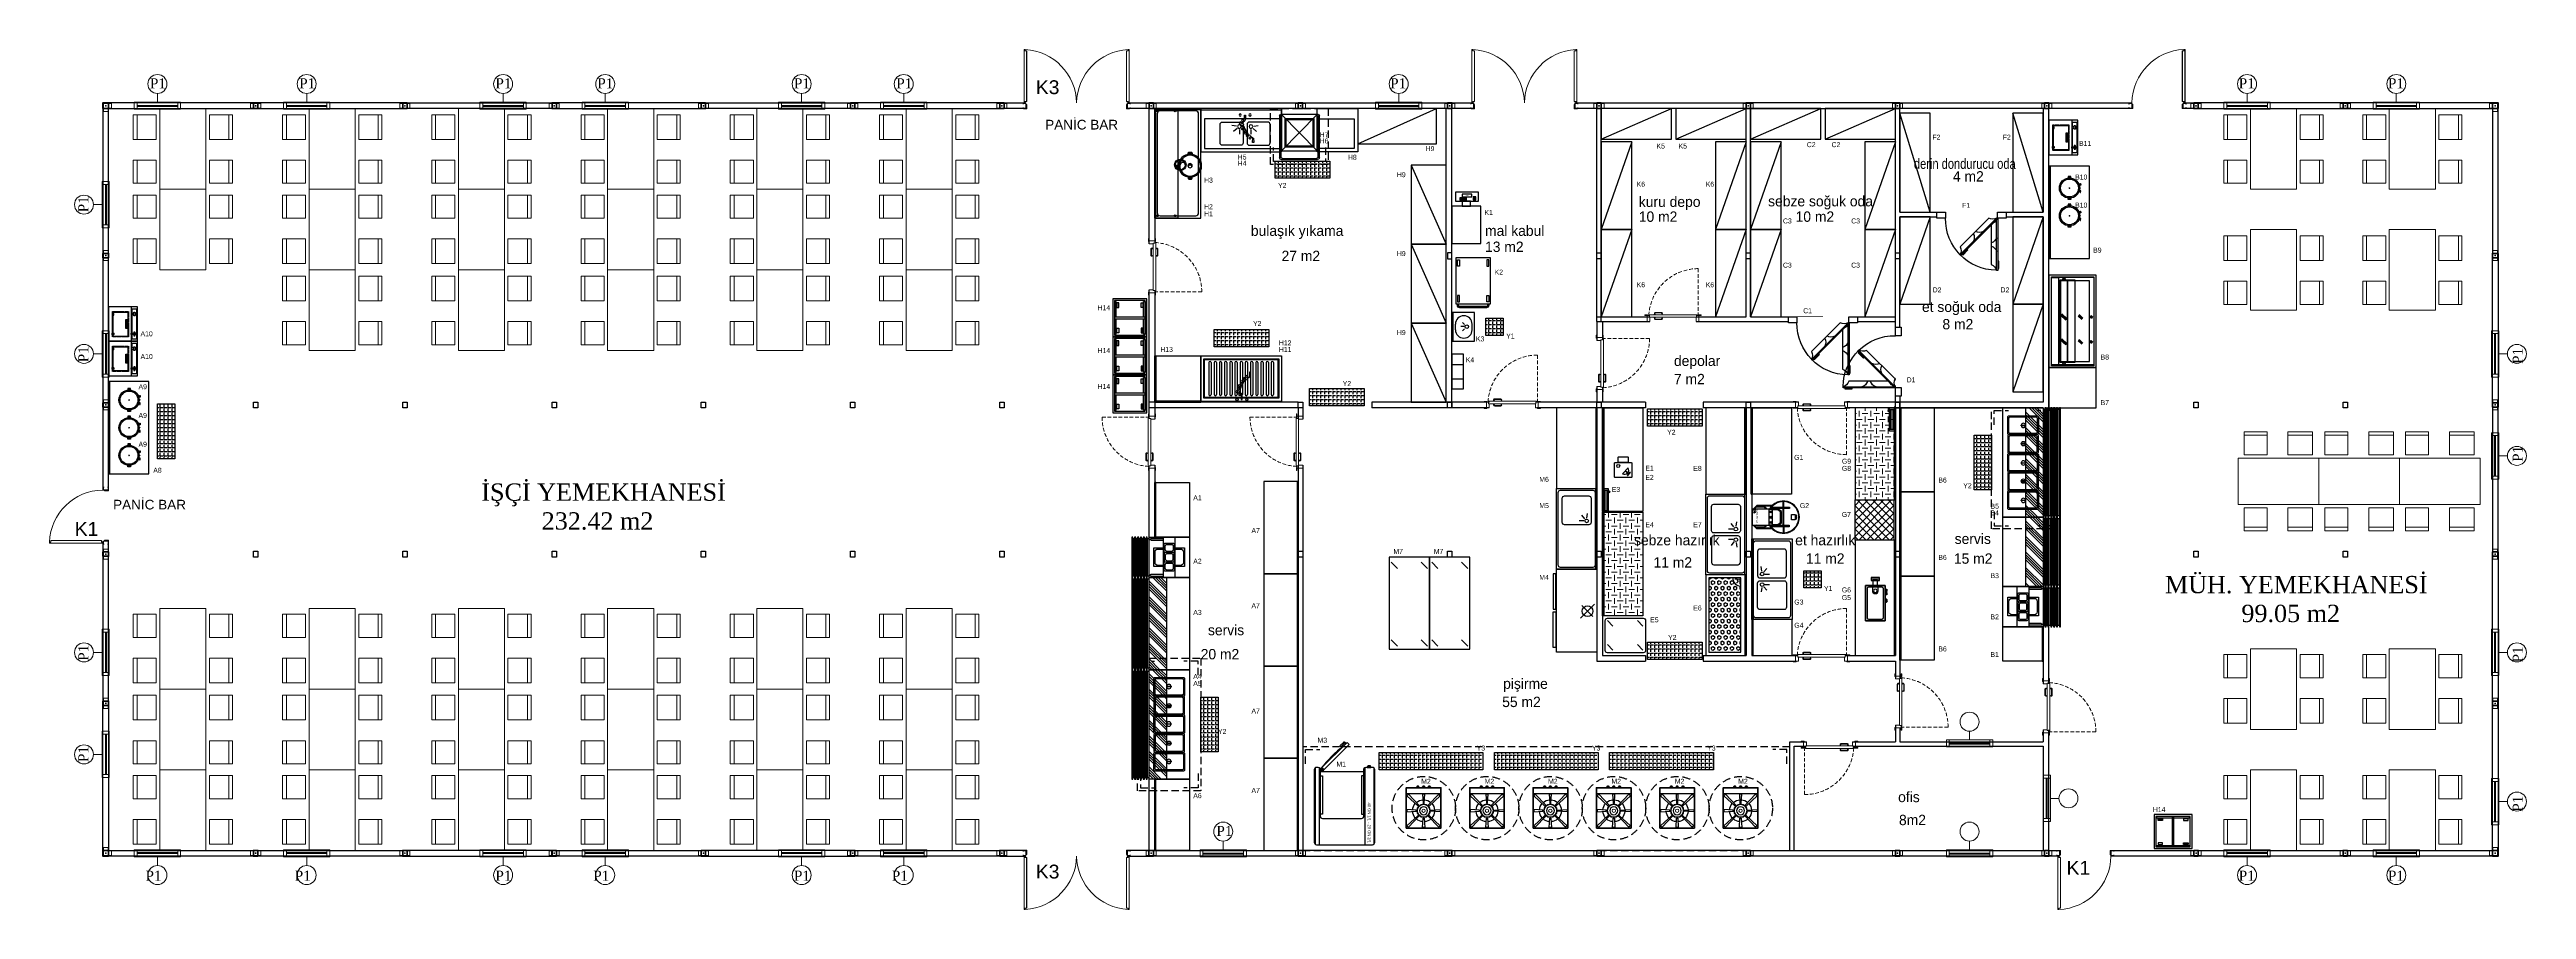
# Model space of a CAD drawing. Header units: millimetres. Extents: x 1020825 to 1025123, y -11230 to -9738.
import ezdxf
from ezdxf.enums import TextEntityAlignment as Align
from ezdxf.lldxf.tags import DXFTag

# ---------------------------------------------------------------- set-up
doc = ezdxf.new("R2010")
doc.units = ezdxf.units.MM
for name, pattern in [('DASHED2', [9.525, 6.35, -3.175]), ('HIDDEN', [0.375, 0.25, -0.125]), ('HIDDENX2', [19.05, 12.7, -6.35])]:
    doc.linetypes.add(name, pattern=pattern)
for name, color, linetype, lineweight in [('-DWG_ANA', 7, 'Continuous', 50), ('-DWG_DETAY1', 7, 'Continuous', 25), ('-DWG_DETAY2', 7, 'Continuous', 15), ('A_strc-prf', 115, 'Continuous', 9), ('DUVAR', 1, 'Continuous', 40), ('GRC-Ekipman', 4, 'Continuous', 25), ('GRC-et', 10, 'Continuous', 15), ('GRC-sebze', 94, 'Continuous', 15), ('NO', 7, 'Continuous', 30), ('PLAN', 253, 'Continuous', 15), ('TEFRİS-M', 232, 'Continuous', 5), ('WALL INTERNAL', 7, 'Continuous', 50), ('YAZİ', 7, 'Continuous', 5)]:
    doc.layers.add(name, color=color, linetype=linetype, lineweight=lineweight)
for name, color, linetype in [('0-MUTFAK', 7, 'Continuous'), ('BİRLEŞİM ELEMANLARI', 4, 'Continuous'), ('CIHAZ', 2, 'Continuous'), ('DIŞ PANEL', 21, 'Continuous'), ('ELEKTRIK', 41, 'Continuous'), ('Kıtc-002 Çizgi', 7, 'Continuous'), ('Kıtc-011 Elk Tes Yazı 001', 1, 'Continuous'), ('Kıtc-014 Elk Tes İşaretler', 1, 'Continuous'), ('Kıtc-034 Soğuk Oda', 1, 'Continuous'), ('P1', 40, 'Continuous'), ('S2000-002 Çizgi', 7, 'Continuous')]:
    doc.layers.add(name, color=color, linetype=linetype)
doc.styles.add('ROMANS', font='ROMANSTW.SHX', dxfattribs={"width": 0.8})
doc.styles.get("Standard").update_dxf_attribs({"font": 'arial.ttf', "height": 400})
doc.styles.add('TAKSİM', font='GOTHIC.TTF', dxfattribs={"height": 20})
doc.styles.add('YENI', font='arial.ttf', dxfattribs={"height": 1})
tags = doc.linetypes.add('DASHED', pattern=[0.75, 0.5, -0.25]).pattern_tags.tags
tags[6:7] = [DXFTag(74, 4), DXFTag(75, 0), DXFTag(340, '0'), DXFTag(46, 1.0), DXFTag(50, 0.0), DXFTag(44, 0.0), DXFTag(45, 0.0)]
tags[4:5] = [DXFTag(74, 4), DXFTag(75, 0), DXFTag(340, '0'), DXFTag(46, 1.0), DXFTag(50, 0.0), DXFTag(44, 0.0), DXFTag(45, 0.0)]

# ---------------------------------------------------------------- blocks, each defined once
blk = doc.blocks.new('DIŞ KÖŞE KEP 80')
at = {"lineweight": 40, "elevation": 1364}
blk.add_lwpolyline([(90, 150), (90, 50), (-10, 50), (-10, 150)], close=True, dxfattribs=at)
at = {"layer": 'BİRLEŞİM ELEMANLARI', "color": 6, "lineweight": 20}
for p, q in [((5, 25, 1364), (-3, 25, 1364)), ((0, 138, 1364), (140, 138, 1364)), ((140, 58, 1364), (0, 58, 1364)), ((2, 32, 1364), (0, 32, 1364)), ((2, 18, 1364), (0, 18, 1364)), ((2, 0, 1364), (2, 56, 1364)), ((2, 31, 1364), (2, 19, 1364)), ((79, 25, 1364), (87, 25, 1364)), ((82, 0, 1364), (82, 56, 1364)), ((82, 32, 1364), (84, 32, 1364)), ((82, 31, 1364), (82, 19, 1364)), ((82, 18, 1364), (84, 18, 1364)), ((108, 138, 1364), (108, 140, 1364)), ((108, 58, 1364), (108, 56, 1364)), ((115, 135, 1364), (115, 143, 1364)), ((115, 61, 1364), (115, 53, 1364)), ((121, 138, 1364), (121, 140, 1364)), ((121, 58, 1364), (121, 56, 1364))]:
    blk.add_line(p, q, dxfattribs=at)
at = {"layer": 'BİRLEŞİM ELEMANLARI', "color": 6, "lineweight": 20, "elevation": 1364}
for points in [[(0, 56), (0, 140)], [(0, 140), (140, 140), (140, 56), (0, 56)]]:
    blk.add_lwpolyline(points, dxfattribs=at)
blk.add_lwpolyline([(0, 56), (84, 56), (84, 0), (0, 0)], close=True, dxfattribs=at)
at = {"layer": 'BİRLEŞİM ELEMANLARI', "color": 6, "lineweight": 20}
blk.add_circle((42, 98, 1364), 6.5, dxfattribs=at)
blk = doc.blocks.new('DIŞ-DOLU-2514-G-B-(80)')
at = {"layer": 'DIŞ PANEL'}
blk.add_lwpolyline([(0, 100), (2514, 100), (2514, 0), (0, 0)], close=True, dxfattribs=at)
blk = doc.blocks.new('DIŞ İKİLİ KEP 80-60')
at = {"lineweight": 40}
blk.add_lwpolyline([(126, 94), (126, -6), (50, -6), (50, 94)], close=True, dxfattribs=at)
at = {"layer": 'BİRLEŞİM ELEMANLARI', "color": 6, "lineweight": 20}
for p, q in [((175, 82), (0, 82)), ((0, 2), (175, 2)), ((19, 82), (19, 84)), ((19, 2), (19, 0)), ((25, 79), (25, 87)), ((25, 5), (25, -3)), ((32, 82), (32, 84)), ((32, 2), (32, 0)), ((143, 82), (143, 84)), ((143, 2), (143, 0)), ((150, 79), (150, 87)), ((150, 5), (150, -3)), ((156, 82), (156, 84)), ((156, 2), (156, 0))]:
    blk.add_line(p, q, dxfattribs=at)
for points in [[(0, 0), (0, 84)], [(0, 84), (175, 84), (175, 0), (0, 0)]]:
    blk.add_lwpolyline(points, dxfattribs=at)
blk.add_circle((88, 42), 6.5, dxfattribs=at)
blk = doc.blocks.new('P1 800X1100 VASİSTASLI (60)')
at = {"color": 253, "lineweight": 15}
for p, q in [((-87298, 34938), (-87298, 34921)), ((-86594, 34938), (-86594, 34921))]:
    blk.add_line(p, q, dxfattribs=at)
at = {"layer": 'P1', "lineweight": 15}
for p, q in [((-87298, 34938), (-86594, 34938)), ((-87298, 34934), (-86594, 34934)), ((-87298, 34925), (-86594, 34925)), ((-87298, 34921), (-86594, 34921)), ((-86946, 35146), (-86946, 34996))]:
    blk.add_line(p, q, dxfattribs=at)
at = {"layer": 'P1', "lineweight": 15, "elevation": 0}
for points in [[(-87348, 34996), (-86544, 34996), (-86544, 34871), (-87348, 34871)], [(-87298, 34996), (-86594, 34996), (-86594, 34871), (-87298, 34871)]]:
    blk.add_lwpolyline(points, close=True, dxfattribs=at)
at = {"layer": 'P1', "lineweight": 15}
blk.add_circle((-86946, 35310), 165, dxfattribs=at)
blk = doc.blocks.new('DIŞ-P1 PENCERELİ-2514-G-B-(80)-2ÖZEL-1')
at = {"layer": 'DIŞ PANEL'}
for p, q in [((337795, 239684), (337795, 237170)), ((337895, 239684), (337795, 239684)), ((337895, 237170), (337895, 239684)), ((337795, 237170), (337895, 237170))]:
    blk.add_line(p, q, dxfattribs=at)
at = {"rotation": 90}
blk.add_blockref('P1 800X1100 VASİSTASLI (60)', (372778, 324963), dxfattribs=at)
blk = doc.blocks.new('K3 1750X2035 (80)')
at = {"color": 171, "lineweight": 15}
for p, q in [((-50076, -8695), (-50076, -8707)), ((-50076, -8695), (-50026, -8695)), ((-50076, -8707), (-50075, -8707)), ((-50076, -8775), (-50076, -8763)), ((-50075, -8763), (-50076, -8763)), ((-50026, -8775), (-50076, -8775)), ((-50075, -8697), (-50027, -8697)), ((-50075, -8697), (-50075, -8707)), ((-50075, -8774), (-50075, -8763)), ((-50027, -8774), (-50075, -8774)), ((-50066, -8682), (-50066, -8683)), ((-50066, -8785), (-50066, -8783)), ((-50027, -8697), (-50027, -8774)), ((-50026, -8695), (-50026, -8775)), ((-48216, -8695), (-48266, -8695)), ((-48266, -8695), (-48266, -8775)), ((-48266, -8775), (-48216, -8775)), ((-48217, -8697), (-48265, -8697)), ((-48265, -8697), (-48265, -8774)), ((-48265, -8774), (-48217, -8774)), ((-48225, -8682), (-48225, -8683)), ((-48225, -8785), (-48225, -8783)), ((-48217, -8697), (-48217, -8707)), ((-48216, -8707), (-48217, -8707)), ((-48217, -8774), (-48217, -8763)), ((-48217, -8763), (-48216, -8763)), ((-48216, -8695), (-48216, -8707)), ((-48216, -8775), (-48216, -8763))]:
    blk.add_line(p, q, dxfattribs=at)
at = {"color": 151, "lineweight": 9}
for p, q in [((-50047, -8695), (-50047, -8683)), ((-50026, -8695), (-50047, -8695)), ((-50026, -8695), (-50047, -8695)), ((-48266, -8695), (-48245, -8695)), ((-48266, -8695), (-48245, -8695)), ((-48245, -8695), (-48245, -8683))]:
    blk.add_line(p, q, dxfattribs=at)
at = {"color": 171, "lineweight": 15, "elevation": 0}
for points in [[(-50040, -8666), (-50040, -8681), (-50058, -8681), (-50058, -7759), (-50040, -7759), (-50040, -7774), (-50041, -7774), (-50041, -7760), (-50057, -7760), (-50057, -8680), (-50041, -8680), (-50041, -8666)], [(-50056, -8680), (-50041, -8680), (-50041, -8660), (-50011, -8660), (-50011, -7780), (-50041, -7780), (-50041, -7760), (-50056, -7760), (-50056, -7761), (-50042, -7761), (-50042, -7781), (-50012, -7781), (-50012, -8659), (-50042, -8659), (-50042, -8679), (-50056, -8679)], [(-48235, -8680), (-48250, -8680), (-48250, -8660), (-48280, -8660), (-48280, -7780), (-48250, -7780), (-48250, -7760), (-48235, -7760), (-48235, -7761), (-48249, -7761), (-48249, -7781), (-48279, -7781), (-48279, -8659), (-48249, -8659), (-48249, -8679), (-48235, -8679)], [(-48252, -8666), (-48252, -8681), (-48234, -8681), (-48234, -7759), (-48252, -7759), (-48252, -7774), (-48250, -7774), (-48250, -7760), (-48235, -7760), (-48235, -8680), (-48250, -8680), (-48250, -8666)]]:
    blk.add_lwpolyline(points, close=True, dxfattribs=at)
for points in [[(-50066, -8682), (-50024, -8682), (-50024, -8710), (-50009, -8710), (-50009, -8785), (-50066, -8785)], [(-50066, -8783), (-50011, -8783), (-50011, -8711), (-50026, -8711), (-50026, -8683), (-50066, -8683)], [(-48225, -8682), (-48267, -8682), (-48267, -8710), (-48282, -8710), (-48282, -8785), (-48225, -8785)], [(-48225, -8783), (-48281, -8783), (-48281, -8711), (-48266, -8711), (-48266, -8683), (-48225, -8683)]]:
    blk.add_lwpolyline(points, dxfattribs=at)
at = {"color": 171, "lineweight": 15}
for centre, start, end in [((-50088, -8700), 1.1108, 87.0826), ((-48204, -8700), 92.9174, 178.8892)]:
    blk.add_arc(centre, 942, start, end, dxfattribs=at)
blk = doc.blocks.new('DIŞ-K3 KAPILI-2514-G-B-(80)')
at = {"layer": 'DIŞ PANEL'}
for points in [[(377, 100), (0, 100), (0, 0), (392, 0)], [(2122, 0), (2514, 0), (2514, 100), (2137, 100)]]:
    blk.add_lwpolyline(points, dxfattribs=at)
blk.add_blockref('K3 1750X2035 (80)', (50403, 8783))
blk = doc.blocks.new('K1 895X2035 (80)')
at = {"color": 171, "lineweight": 15}
for p, q in [((-49641, -7286), (-49591, -7286)), ((-49641, -7286), (-49641, -7298)), ((-49641, -7298), (-49640, -7298)), ((-49640, -7287), (-49592, -7287)), ((-49640, -7287), (-49640, -7298)), ((-49632, -7272), (-49632, -7274)), ((-49592, -7287), (-49592, -7365)), ((-49591, -7286), (-49591, -7366)), ((-48651, -7286), (-48701, -7286)), ((-48701, -7286), (-48701, -7366)), ((-48652, -7287), (-48700, -7287)), ((-48700, -7287), (-48700, -7365)), ((-48661, -7272), (-48661, -7274)), ((-48652, -7287), (-48652, -7298)), ((-48651, -7298), (-48652, -7298)), ((-48651, -7286), (-48651, -7298)), ((-49641, -7366), (-49641, -7354)), ((-49640, -7354), (-49641, -7354)), ((-49591, -7366), (-49641, -7366)), ((-49640, -7365), (-49640, -7354)), ((-49592, -7365), (-49640, -7365)), ((-49632, -7375), (-49632, -7374)), ((-48701, -7366), (-48651, -7366)), ((-48700, -7365), (-48652, -7365)), ((-48661, -7375), (-48661, -7374)), ((-48652, -7365), (-48652, -7354)), ((-48652, -7354), (-48651, -7354)), ((-48651, -7366), (-48651, -7354))]:
    blk.add_line(p, q, dxfattribs=at)
for points in [[(-49605, -7256), (-49605, -7271), (-49623, -7271), (-49623, -6349), (-49605, -6349), (-49605, -6364), (-49606, -6364), (-49606, -6350), (-49622, -6350), (-49622, -7270), (-49606, -7270), (-49606, -7256)], [(-49621, -7270), (-49606, -7270), (-49606, -7250), (-49576, -7250), (-49576, -6370), (-49606, -6370), (-49606, -6350), (-49621, -6350), (-49621, -6351), (-49608, -6351), (-49608, -6371), (-49578, -6371), (-49578, -7249), (-49608, -7249), (-49608, -7269), (-49621, -7269)]]:
    blk.add_lwpolyline(points, close=True, dxfattribs=at)
for points in [[(-49632, -7272), (-49590, -7272), (-49590, -7300), (-49575, -7300), (-49575, -7375), (-49632, -7375)], [(-49632, -7374), (-49576, -7374), (-49576, -7302), (-49591, -7302), (-49591, -7274), (-49632, -7274)], [(-48661, -7272), (-48703, -7272), (-48703, -7300), (-48718, -7300), (-48718, -7375), (-48661, -7375)], [(-48661, -7374), (-48716, -7374), (-48716, -7302), (-48701, -7302), (-48701, -7274), (-48661, -7274)]]:
    blk.add_lwpolyline(points, dxfattribs=at)
blk.add_arc((-49641, -7287), 939, 0.9216, 87.8136, dxfattribs=at)
blk = doc.blocks.new('DIŞ-K1 KAPILI-2514-G-B-(80)')
at = {"layer": 'DIŞ PANEL'}
for points in [[(186, 100), (0, 100), (0, 0), (201, 0)], [(1066, 0), (2514, 0), (2514, 100), (1081, 100)]]:
    blk.add_lwpolyline(points, dxfattribs=at)
blk.add_blockref('K1 895X2035 (80)', (49777, 7374))
blk = doc.blocks.new('YEMEK MASASI 4 KİŞİLİK')
for p, q in [((204766, 129592), (204338, 129592)), ((204338, 129592), (204338, 129192)), ((204766, 129526), (204338, 129526)), ((204766, 129192), (204766, 129592)), ((205127, 129192), (205127, 129592)), ((205127, 129592), (205527, 129592)), ((205527, 129526), (205127, 129526)), ((205527, 129592), (205527, 129192)), ((205629, 129131), (204229, 129131)), ((204229, 129131), (204229, 128331)), ((204338, 129192), (204766, 129192)), ((205527, 129192), (205127, 129192)), ((205629, 128331), (205629, 129131)), ((204229, 128331), (205629, 128331)), ((204338, 128270), (204766, 128270)), ((204338, 127870), (204338, 128270)), ((204766, 128270), (204766, 127870)), ((205527, 128270), (205127, 128270)), ((205127, 128270), (205127, 127870)), ((205527, 127870), (205527, 128270)), ((204766, 127932), (204338, 127932)), ((204766, 127870), (204338, 127870)), ((205527, 127932), (205127, 127932)), ((205127, 127870), (205527, 127870))]:
    blk.add_line(p, q)
blk = doc.blocks.new('A$C7ED97EAE')
at = {"layer": 'Kıtc-002 Çizgi'}
for p, q in [((3.5, 88.5), (65.5, 88.5)), ((3.5, 15), (3.5, 88.5)), ((65.5, 88.5), (65.5, 15)), ((0, 3), (0, 76.5)), ((2, 78.5), (3.5, 78.5)), ((2, 5), (2, 75)), ((3.5, 78.5), (65.5, 78.5)), ((3.5, 76.5), (3.5, 76.5)), ((65.5, 78.5), (67, 78.5)), ((65.5, 76.5), (65.5, 76.5)), ((67, 75), (67, 5)), ((69, 76.5), (69, 3)), ((66, 0), (3, 0)), ((65.5, 15), (3.5, 15)), ((64, 2), (5, 2)), ((67, 15), (65.5, 15))]:
    blk.add_line(p, q, dxfattribs=at)
at = {"layer": 'Kıtc-002 Çizgi', "linetype": 'DASHED'}
for p, q in [((65.5, 78.5), (3.5, 15)), ((65.5, 15), (3.5, 78.5))]:
    blk.add_line(p, q, dxfattribs=at)
for points in [[(9.5, 21.5), (59.5, 21.5), (59.5, 71.5), (9.5, 71.5)], [(11.5, 23.5), (57.5, 23.5), (57.5, 69.5), (11.5, 69.5)]]:
    blk.add_lwpolyline(points, close=True, dxfattribs=at)
at = {"layer": 'Kıtc-002 Çizgi'}
for centre, radius, start, end in [((2, 76.5), 2, 90, 180), ((3.5, 75), 1.5, 90, 180), ((65.5, 75), 1.5, 0, 90), ((67, 76.5), 2, 0, 90), ((3, 3), 3, 180, 270), ((5, 5), 3, 180, 270), ((64, 5), 3, 270, 0), ((66, 3), 3, 270, 0)]:
    blk.add_arc(centre, radius, start, end, dxfattribs=at)
blk = doc.blocks.new('A$C7BE05278')
at = {"layer": 'S2000-002 Çizgi'}
h = blk.add_hatch(color=256, dxfattribs=at)
h.paths.add_polyline_path([(4.7, 9.9, -0.025454), (4.8, 10.4, 0.278063), (0.8, 7.5), (1.2, 7.3, -0.265675)])
h.paths.add_polyline_path([(5.4, 10.4, 0.028094), (4.8, 10.4, 0.025454), (4.7, 9.9, -0.030609), (5.2, 9.9, -0.027259)])
h.paths.add_polyline_path([(5.4, 10.4, 0.027259), (5.2, 9.9, -0.171751), (7.9, 9), (7.9, 9), (7.9, 9, -1.347305), (5.2, 7.1, -0.147228), (5.2, 9.9, 0.030609), (4.7, 9.9, 0.138731), (4.7, 7, 1.347306), (8.2, 9.4, 0.162476)])
h.paths.add_polyline_path([(12.5, 12.7), (12.7, 13.1, 0.483116), (4.8, 10.4, -0.028094), (5.4, 10.4, -0.470681)])
for p, q in [((14.4, 47.6), (14.3, 41.7)), ((14.4, 47.6), (14.3, 41.7)), ((16, 47.6), (14.4, 47.6)), ((16, 47.6), (14.4, 47.6)), ((15.1, 47.6), (15, 38.9)), ((15.9, 41.7), (16, 47.6)), ((15.9, 41.7), (16, 47.6)), ((0.5, 7.3), (0, 0)), ((0.5, 7.3), (0, 0)), ((0, 0), (1.9, 0)), ((1.5, 7.3), (0.5, 7.3)), ((1.5, 7.3), (0.5, 7.3)), ((1.9, 0), (1.5, 7.3)), ((1.9, 0), (1.5, 7.3)), ((14.3, 41.7), (15.9, 41.7)), ((14.3, 41.7), (15.9, 41.7))]:
    blk.add_line(p, q, dxfattribs=at)
for centre in [(6.3, 47.8), (23.5, 47.6)]:
    blk.add_circle(centre, 1.99, dxfattribs=at)
for centre, radius, start, end in [((4.8, 5.6), 4.31, 51.245, 156.7533), ((9.4, 8.6), 4.83, 57.0103, 197.5795), ((6.4, 7.6), 1.7, 197.5795, 51.245), ((14.4, 12.6), 4.98, 103.1199, 200.7743), ((11.2, 11.3), 1.54, 200.7743, 57.0103), ((15.6, 16.7), 3.77, 86.0156, 220.6772), ((13.7, 15.7), 1.76, 236.8088, 103.1199), ((18.1, 21.1), 3.83, 52.4089, 229.1112), ((17.8, 38.9), 2.86, 179.43, 359.43), ((16.5, 19.2), 1.37, 229.1112, 116.3243), ((20, 25.6), 3.8, 74.9498, 261.6763), ((19.1, 38.9), 1.6, 359.43, 179.43), ((25.1, 38.8), 7.64, 179.43, 242.0346), ((23.5, 30.9), 5.53, 105.7663, 225.7833), ((19.6, 23.1), 1.26, 261.6763, 52.4089), ((20.6, 27.9), 1.41, 225.7833, 74.9498), ((22.6, 34), 2.23, 242.0346, 105.7663)]:
    blk.add_arc(centre, radius, start, end, dxfattribs=at)
blk.add_solid([(15.9, 41.7), (14.3, 41.7), (16, 47.6), (14.4, 47.6)], dxfattribs=at)
blk = doc.blocks.new('A$C7327736A')
at = {"layer": 'S2000-002 Çizgi'}
for p, q in [((48.3, 44.3), (40.5, 45.4)), ((78.4, 44.3), (86.2, 45.4)), ((49.6, 40.5), (43.5, 35.4)), ((53.5, 38.8), (53.5, 30.9)), ((73.2, 38.8), (73.2, 30.9)), ((77.2, 40.5), (83.3, 35.4))]:
    blk.add_line(p, q, dxfattribs=at)
for points in [[(0, 75), (140, 75), (140, 0), (0, 0)], [(0, 75), (140, 75), (140, 73), (0, 73)], [(0, 57), (134, 57), (134, 6), (0, 6)]]:
    blk.add_lwpolyline(points, close=True, dxfattribs=at)
for points in [[(56, 11.5), (24, 11.5, -0.414214), (20, 15.5), (20, 47.5, -0.414214), (24, 51.5), (56, 51.5, -0.414214), (60, 47.5), (60, 15.5, -0.414214)], [(70.7, 11.5), (102.7, 11.5, 0.414214), (106.7, 15.5), (106.7, 47.5, 0.414214), (102.7, 51.5), (70.7, 51.5, 0.414214), (66.7, 47.5), (66.7, 15.5, 0.414214)]]:
    blk.add_lwpolyline(points, format="xyb", close=True, dxfattribs=at)
for centre in [(53.3, 43.8), (73.4, 43.8)]:
    blk.add_circle(centre, 3.19, dxfattribs=at)
blk.add_blockref('A$C7BE05278', (48.4, 16.2), dxfattribs=at)
blk = doc.blocks.new('A$C3049075E')
at = {"layer": 'S2000-002 Çizgi'}
for points in [[(70, 0), (0, 0), (0, 75), (70, 75)], [(70, 18), (6, 18), (6, 69), (70, 69)]]:
    blk.add_lwpolyline(points, close=True, dxfattribs=at)
blk = doc.blocks.new('A$C63C40D4A')
at = {"layer": 'S2000-002 Çizgi', "color": 254}
for p, q in [((14, 11.5), (14, 67)), ((18, 11.5), (18, 67)), ((23, 11.5), (23, 67)), ((27, 11.5), (27, 67)), ((32, 11.5), (32, 67)), ((36, 11.5), (36, 67)), ((41, 11.5), (41, 67)), ((45, 11.5), (45, 67)), ((50, 11.5), (50, 67)), ((54, 11.5), (54, 67)), ((59, 11.5), (59, 67)), ((63, 11.5), (63, 67)), ((68, 11.5), (68, 67)), ((72, 11.5), (72, 67)), ((77, 11.5), (77, 67)), ((81, 11.5), (81, 67)), ((86, 11.5), (86, 67)), ((90, 11.5), (90, 67)), ((95, 11.5), (95, 67)), ((99, 11.5), (99, 67)), ((104, 11.5), (104, 67)), ((108, 11.5), (108, 67)), ((113, 11.5), (113, 67)), ((117, 11.5), (117, 67)), ((122, 11.5), (122, 67)), ((126, 11.5), (126, 67))]:
    blk.add_line(p, q, dxfattribs=at)
at = {"layer": 'S2000-002 Çizgi'}
for points in [[(0, 80), (140, 80), (140, 78.5), (0, 78.5)], [(0, 80), (140, 80), (140, 0), (0, 0)], [(5, 73.5), (135, 73.5), (135, 5), (5, 5)], [(6.5, 72), (133.5, 72), (133.5, 6.5), (6.5, 6.5)]]:
    blk.add_lwpolyline(points, close=True, dxfattribs=at)
at = {"layer": 'S2000-002 Çizgi', "color": 254}
for centre, start, end in [((16, 67), 0, 180), ((25, 67), 0, 180), ((34, 67), 0, 180), ((43, 67), 0, 180), ((52, 67), 0, 180), ((61, 67), 0, 180), ((70, 67), 0, 180), ((79, 67), 0, 180), ((88, 67), 0, 180), ((97, 67), 0, 180), ((106, 67), 0, 180), ((115, 67), 0, 180), ((124, 67), 0, 180), ((16, 11.5), 180, 0), ((25, 11.5), 180, 0), ((34, 11.5), 180, 0), ((43, 11.5), 180, 0), ((52, 11.5), 180, 0), ((61, 11.5), 180, 0), ((70, 11.5), 180, 0), ((79, 11.5), 180, 0), ((88, 11.5), 180, 0), ((97, 11.5), 180, 0), ((106, 11.5), 180, 0), ((115, 11.5), 180, 0), ((124, 11.5), 180, 0)]:
    blk.add_arc(centre, 2, start, end, dxfattribs=at)
blk = doc.blocks.new('A$C16655EB0')
at = {"layer": 'S2000-002 Çizgi'}
for name, p in [('A$C63C40D4A', (0, 0)), ('A$C7BE05278', (54, 28.3))]:
    blk.add_blockref(name, p, dxfattribs=at)
blk = doc.blocks.new('ghggfhh')
at = {"color": 7}
blk.add_lwpolyline([(1188.7, 1333.3), (1193.7, 1333.3), (1193.7, 1333.9), (1188.7, 1333.9)], close=True, dxfattribs=at)
blk.add_lwpolyline([(1188.7, 1333), (1189.2, 1332.5), (1189.2, 1332.5, 0.414214), (1190.2, 1331.5), (1192.2, 1331.5, 0.414214), (1193.2, 1332.5), (1193.2, 1332.5), (1193.7, 1333)], format="xyb", dxfattribs=at)
for points in [[(1188.7, 1333), (1190.7, 1333)], [(1189.4, 1332.7), (1193.1, 1332.7)], [(1189.5, 1332.5), (1193, 1332.5)], [(1189.5, 1332.3), (1192.9, 1332.3)], [(1189.6, 1332), (1192.8, 1332)], [(1190, 1331.8), (1192.4, 1331.8)], [(1190.7, 1333.3), (1190.7, 1333)], [(1191.7, 1333.3), (1191.7, 1333)], [(1191.7, 1333), (1193.7, 1333)]]:
    blk.add_lwpolyline(points, dxfattribs=at)
blk = doc.blocks.new('dsfdsdfdsf')
at = {"color": 7}
for p, q in [((-1637.9, -3824.1), (-1637.9, -3950.1)), ((-1536.9, -3820.1), (-1633.9, -3820.1)), ((-1532.9, -3950.1), (-1532.9, -3824.1)), ((-1633.9, -3954.1), (-1622.5, -3954.1)), ((-1539.8, -3954.1), (-1536.9, -3954.1))]:
    blk.add_line(p, q, dxfattribs=at)
for points in [[(-1636.1, -3953.5), (-1636.1, -3820.8)], [(-1620.6, -3953.7), (-1620.6, -3820.1)], [(-1541.4, -3953.8), (-1541.4, -3820.1)], [(-1534.5, -3953.3), (-1534.5, -3820.9)], [(-1548.2, -3952.2), (-1548.2, -3947.2), (-1619.1, -3947.2), (-1619.1, -3952.2)], [(-1548.2, -3948.7), (-1593.4, -3993.9), (-1589.8, -3997.4)], [(-1589.8, -3997.4), (-1544.6, -3952.2)]]:
    blk.add_lwpolyline(points, dxfattribs=at)
for points in [[(-1543.2, -3952.2), (-1543.2, -3869.7, 0.414214), (-1547.2, -3865.7), (-1615.1, -3865.7, 0.414214), (-1619.1, -3869.7), (-1619.1, -3952.2)], [(-1585.7, -3995.3, 0.414214), (-1584.2, -3995.3), (-1579, -3990), (-1577.5, -3991.5), (-1584.2, -3998.2, -0.414214), (-1585.6, -3998.2), (-1586.4, -3997.4), (-1588.1, -3995.7), (-1586.7, -3994.3), (-1585.7, -3995.3)]]:
    blk.add_lwpolyline(points, format="xyb", dxfattribs=at)
for points in [[(-1619.1, -3939.6), (-1615.1, -3939.6), (-1615.1, -3873.1), (-1619.1, -3873.1)], [(-1543.2, -3939.6), (-1547.2, -3939.6), (-1547.2, -3873.1), (-1543.2, -3873.1)], [(-1543.2, -3947.2), (-1548.2, -3947.2), (-1548.2, -3952.2), (-1543.2, -3952.2)]]:
    blk.add_lwpolyline(points, close=True, dxfattribs=at)
for radius in [1.74, 1.49, 0.293]:
    blk.add_circle((-1545.7, -3949.7), radius, dxfattribs=at)
for centre, radius, start, end in [((-1633.9, -3824.1), 4, 90, 180), ((-1536.9, -3824.1), 4, 0, 90), ((-1633.9, -3950.1), 4, 180, 270), ((-1622.5, -3950.1), 4, 270, 328.3103), ((-1713.4, -3822), 213.3, 307.3499, 322.3803), ((-1539.8, -3950.1), 4, 211.6897, 270), ((-1536.9, -3950.1), 4, 270, 0)]:
    blk.add_arc(centre, radius, start, end, dxfattribs=at)
at = {"color": 7, "xscale": 1.276185955557594, "yscale": 1.276185955557594, "zscale": 1.276185955557594}
blk.add_blockref('ghggfhh', (-3148.4, -5656.4), dxfattribs=at)
at = {"color": 7, "insert": (-1630.9, -3893), "char_height": 5, "attachment_point": 1, "rotation": 90}
blk.add_mtext_dynamic_manual_height_columns('\\A1;40 GN 1/1 - 20 GN 2/1     ', width=72.269, gutter_width=12.5, heights=[0], dxfattribs=at)
blk = doc.blocks.new('1-OG6')
at = {"layer": '-DWG_DETAY1', "color": 0}
for points in [[(-30, 30), (-30, -30), (30, -30), (30, 30)], [(-8.1, 9.5), (-9.5, 8), (-29, 26), (-26.2, 28.8)], [(-13, 1), (-13, -1), (-29, -2), (-29, 2)], [(-1, 13), (1, 13), (2, 29), (-2, 29)], [(8.1, 9.5), (9.5, 8), (29, 26), (26.2, 28.8)], [(13, 1), (13, -1), (29, -2), (29, 2)], [(-8.1, -9.5), (-9.5, -8), (-29, -26), (-26.2, -28.8)], [(-1, -13), (1, -13), (2, -29), (-2, -29)], [(8.1, -9.5), (9.5, -8), (29, -26), (26.2, -28.8)]]:
    blk.add_lwpolyline(points, close=True, dxfattribs=at)
for points in [[(-14.4, 12.4, 0.160919), (-18.9, 1.4, 0.160919)], [(-1.4, 18.9, 0.162747), (-12.5, 14.3, 0.162747)], [(12.5, 14.3, 0.162747), (1.4, 18.9, 0.162747)], [(18.9, 1.4, 0.160919), (14.4, 12.4, 0.160919)], [(-18.9, -1.4, 0.160919), (-14.4, -12.4, 0.160919)], [(-12.5, -14.3, 0.162747), (-1.4, -18.9, 0.162747)], [(1.4, -18.9, 0.162747), (12.5, -14.3, 0.162747)], [(14.4, -12.4, 0.160919), (18.9, -1.4, 0.160919)]]:
    blk.add_lwpolyline(points, format="xyb", dxfattribs=at)
blk.add_circle((0, 0), 7, dxfattribs=at)
at = {"layer": '-DWG_DETAY2', "color": 0}
blk.add_circle((0, 0), 3, dxfattribs=at)
blk = doc.blocks.new('A$C4DC56874')
at = {"layer": '-DWG_ANA', "color": 0}
blk.add_lwpolyline([(60, 0), (0, 0), (0, 70), (60, 70)], close=True, dxfattribs=at)
blk.add_circle((30, 30), 11.2, dxfattribs=at)
at = {"color": 7}
for points in [[(17.5, 70.9), (18, 71.3), (18, 71.4, -0.414214), (19, 72.4), (21, 72.4, -0.414214), (22, 71.4), (22, 71.3), (22.5, 70.9)], [(27.5, 70.9), (28, 71.3), (28, 71.4, -0.414214), (29, 72.4), (31, 72.4, -0.414214), (32, 71.4), (32, 71.3), (32.5, 70.9)], [(37.5, 70.9), (38, 71.3), (38, 71.4, -0.414214), (39, 72.4), (41, 72.4, -0.414214), (42, 71.4), (42, 71.3), (42.5, 70.9)]]:
    blk.add_lwpolyline(points, format="xyb", dxfattribs=at)
for points in [[(17.5, 70.9), (19.5, 70.9)], [(18.1, 71.1), (21.9, 71.1)], [(18.3, 71.6), (21.7, 71.6)], [(18.3, 71.4), (21.8, 71.4)], [(18.4, 71.8), (21.6, 71.8)], [(18.8, 72.1), (21.2, 72.1)], [(19.5, 70.5), (19.5, 70.9)], [(20.5, 70.9), (22.5, 70.9)], [(20.5, 70.5), (20.5, 70.9)], [(27.5, 70.9), (29.5, 70.9)], [(28.1, 71.1), (31.9, 71.1)], [(28.3, 71.6), (31.7, 71.6)], [(28.3, 71.4), (31.8, 71.4)], [(28.4, 71.8), (31.6, 71.8)], [(28.8, 72.1), (31.2, 72.1)], [(29.5, 70.5), (29.5, 70.9)], [(30.5, 70.9), (32.5, 70.9)], [(30.5, 70.5), (30.5, 70.9)], [(37.5, 70.9), (39.5, 70.9)], [(38.1, 71.1), (41.9, 71.1)], [(38.3, 71.6), (41.7, 71.6)], [(38.3, 71.4), (41.8, 71.4)], [(38.4, 71.8), (41.6, 71.8)], [(38.8, 72.1), (41.2, 72.1)], [(39.5, 70.5), (39.5, 70.9)], [(40.5, 70.9), (42.5, 70.9)], [(40.5, 70.5), (40.5, 70.9)]]:
    blk.add_lwpolyline(points, dxfattribs=at)
for points in [[(17.5, 70.5), (22.5, 70.5), (22.5, 70), (17.5, 70)], [(27.5, 70.5), (32.5, 70.5), (32.5, 70), (27.5, 70)], [(37.5, 70.5), (42.5, 70.5), (42.5, 70), (37.5, 70)]]:
    blk.add_lwpolyline(points, close=True, dxfattribs=at)
at = {"layer": 'PLAN', "color": 0, "linetype": 'Continuous', "rotation": 180}
blk.add_blockref('1-OG6', (30, 30), dxfattribs=at)
blk = doc.blocks.new('A$C53E03B34')
at = {"layer": 'Kıtc-002 Çizgi'}
for points in [[(3.7, 16.6), (2, 16.6, -0.414214), (0, 18.6), (0, 21.4, -0.414214), (2, 23.4), (3.7, 23.4)], [(43.1, 16.6), (44.9, 16.6, 0.414214), (46.9, 18.6), (46.9, 21.4, 0.414214), (44.9, 23.4), (43.1, 23.4)]]:
    blk.add_lwpolyline(points, format="xyb", dxfattribs=at)
for points in [[(2.8, 17.6), (2, 17.6, -0.414214), (1, 18.6), (1, 21.4, -0.414214), (2, 22.4), (2.8, 22.4)], [(44, 17.6), (44.9, 17.6, 0.414214), (45.9, 18.6), (45.9, 21.4, 0.414214), (44.9, 22.4), (44, 22.4)]]:
    blk.add_lwpolyline(points, format="xyb", close=True, dxfattribs=at)
for points in [[(22.1, 23.4), (24.2, 21.8), (24.2, 18.1), (22.7, 16.4)], [(23.5, 23.7), (25.2, 22.3), (25.2, 17.7), (23.8, 16.3)]]:
    blk.add_lwpolyline(points, dxfattribs=at)
for radius in [20, 18, 3.66]:
    blk.add_circle((23.4, 20), radius, dxfattribs=at)
blk = doc.blocks.new('A$C02D540D2')
at = {"layer": 'S2000-002 Çizgi'}
h = blk.add_hatch(color=256, dxfattribs=at)
edge = h.paths.add_edge_path(flags=17)
edge.add_arc((44.3, 92.4), 8.5, 0, 360)
edge = h.paths.add_edge_path()
edge.add_arc((44.3, 92.4), 10, 0, 360)
edge = h.paths.add_edge_path(flags=16)
edge.add_arc((40, 92.4), 4.25, 180, 360)
at = {"ltscale": 5}
for points in [[(80, 188), (0, 188), (0, 190), (80, 190)], [(2, 188), (0, 188), (0, 0), (2, 0)]]:
    blk.add_lwpolyline(points, close=True, dxfattribs=at)
at = {"layer": 'S2000-002 Çizgi'}
for points in [[(0, 190), (0, 0), (80, 0), (80, 190)], [(40, 190), (40, 0), (0, 0), (0, 190)]]:
    blk.add_lwpolyline(points, close=True, dxfattribs=at)
blk.add_lwpolyline([(4, 181), (4, 9, 0.414214), (9, 4), (71, 4, 0.414214), (76, 9), (76, 181, 0.414214), (71, 186), (9, 186, 0.414214)], format="xyb", close=True, dxfattribs=at)
for centre, radius in [((4.9, 185.9), 1.65), ((35.1, 185.9), 1.65), ((44.3, 92.4), 10), ((44.3, 92.4), 8.5), ((4.9, 4.1), 1.65), ((35.1, 4.1), 1.65)]:
    blk.add_circle(centre, radius, dxfattribs=at)
for centre, start, end in [((40, 92.4), 180, 0), ((48.5, 92.4), 0, 180)]:
    blk.add_arc(centre, 4.25, start, end, dxfattribs=at)
at = {"layer": 'S2000-002 Çizgi', "xscale": -1, "rotation": 270.0000000000001}
blk.add_blockref('A$C53E03B34', (41.2, 67.5), dxfattribs=at)
blk = doc.blocks.new('WE2')
at = {"layer": 'A_strc-prf', "linetype": 'DASHED2', "elevation": 0}
blk.add_lwpolyline([(-2278.8, 19384, -0.392696), (-2193.2, 19464), (-2193.2, 19384)], format="xyb", dxfattribs=at)
blk.add_lwpolyline([(-2278.8, 19384, -0.392696), (-2193.2, 19464), (-2193.2, 19384)], format="xyb", dxfattribs=at)
at = {"layer": 'A_strc-prf', "elevation": 0}
for points in [[(-2277.8, 19382.5), (-2278.8, 19382.5), (-2278.8, 19384), (-2194.8, 19384), (-2194.8, 19382.5), (-2195.8, 19382.5), (-2195.8, 19379.5), (-2196.8, 19379.5), (-2277.8, 19379.5)], [(-2277.8, 19382.5), (-2278.8, 19382.5), (-2278.8, 19384), (-2194.8, 19384), (-2194.8, 19382.5), (-2195.8, 19382.5), (-2195.8, 19379.5), (-2196.8, 19379.5), (-2277.8, 19379.5)], [(-2270, 19384.5), (-2267.3, 19384.5), (-2267.3, 19384), (-2270, 19384)], [(-2270, 19384.5), (-2267.3, 19384.5), (-2267.3, 19384), (-2270, 19384)], [(-2285.8, 19383.5), (-2280.8, 19383.5), (-2280.8, 19382.5), (-2281.8, 19382.5), (-2285.8, 19382.5)], [(-2285.8, 19383.5), (-2280.8, 19383.5), (-2280.8, 19382.5), (-2281.8, 19382.5), (-2285.8, 19382.5)], [(-2285.8, 19372.5), (-2281.8, 19372.5), (-2280.8, 19372.5), (-2280.8, 19371.5), (-2285.8, 19371.5)], [(-2285.8, 19372.5), (-2281.8, 19372.5), (-2280.8, 19372.5), (-2280.8, 19371.5), (-2285.8, 19371.5)], [(-2281.8, 19382.5), (-2277.8, 19382.5), (-2277.8, 19379.5), (-2276.8, 19379.5), (-2276.8, 19372.5), (-2281.8, 19372.5)], [(-2281.8, 19382.5), (-2277.8, 19382.5), (-2277.8, 19379.5), (-2276.8, 19379.5), (-2276.8, 19372.5), (-2281.8, 19372.5)], [(-2270, 19379.5), (-2267.3, 19379.5), (-2267.3, 19379), (-2270, 19379)], [(-2270, 19379.5), (-2267.3, 19379.5), (-2267.3, 19379), (-2270, 19379)], [(-2196.8, 19379.5), (-2195.8, 19379.5), (-2195.8, 19382.5), (-2191.8, 19382.5), (-2191.8, 19372.5), (-2196.8, 19372.5)], [(-2196.8, 19379.5), (-2195.8, 19379.5), (-2195.8, 19382.5), (-2191.8, 19382.5), (-2191.8, 19372.5), (-2196.8, 19372.5)], [(-2192.8, 19383.5), (-2187.8, 19383.5), (-2187.8, 19382.5), (-2191.8, 19382.5), (-2192.8, 19382.5)], [(-2192.8, 19383.5), (-2187.8, 19383.5), (-2187.8, 19382.5), (-2191.8, 19382.5), (-2192.8, 19382.5)], [(-2192.8, 19372.5), (-2191.8, 19372.5), (-2187.8, 19372.5), (-2187.8, 19371.5), (-2192.8, 19371.5)], [(-2192.8, 19372.5), (-2191.8, 19372.5), (-2187.8, 19372.5), (-2187.8, 19371.5), (-2192.8, 19371.5)]]:
    blk.add_lwpolyline(points, close=True, dxfattribs=at)
for points in [[(-2267.2, 19388), (-2257.2, 19388, -0.414214), (-2255.2, 19386, -0.91685), (-2256.2, 19386, 0.414214), (-2257.2, 19387), (-2267.2, 19387, 0.414214), (-2268.2, 19386), (-2268.2, 19384.5), (-2269.2, 19384.5), (-2269.2, 19386, -0.414214)], [(-2267.2, 19388), (-2257.2, 19388, -0.414214), (-2255.2, 19386, -0.91685), (-2256.2, 19386, 0.414214), (-2257.2, 19387), (-2267.2, 19387, 0.414214), (-2268.2, 19386), (-2268.2, 19384.5), (-2269.2, 19384.5), (-2269.2, 19386, -0.414214)], [(-2269.2, 19377.5), (-2269.2, 19379), (-2268.2, 19379), (-2268.2, 19377.5, 0.414214), (-2267.2, 19376.5), (-2257.2, 19376.5, 0.414214), (-2256.2, 19377.5, -0.91685), (-2255.2, 19377.5, -0.414214), (-2257.2, 19375.5), (-2267.2, 19375.5, -0.414214)], [(-2269.2, 19377.5), (-2269.2, 19379), (-2268.2, 19379), (-2268.2, 19377.5, 0.414214), (-2267.2, 19376.5), (-2257.2, 19376.5, 0.414214), (-2256.2, 19377.5, -0.91685), (-2255.2, 19377.5, -0.414214), (-2257.2, 19375.5), (-2267.2, 19375.5, -0.414214)]]:
    blk.add_lwpolyline(points, format="xyb", close=True, dxfattribs=at)
blk = doc.blocks.new('A$C60E3056A')
at = {"layer": 'Kıtc-034 Soğuk Oda', "color": 3}
blk.add_line((13.3, 80), (13.3, 10), dxfattribs=at)
for points in [[(1.8, 0), (3.8, 0), (3.8, 90), (1.8, 90)], [(1.4, 3), (0, 3), (0, 15.7), (1.4, 15.7)]]:
    blk.add_lwpolyline(points, close=True, dxfattribs=at)
for centre, radius, start, end in [((17.9, 93.9), 14.6, 195.6381, 251.6489), ((17.2, 61.2), 14, 196.3254, 253.6365), ((17.2, 28.8), 14, 106.3635, 163.6746), ((17.9, -3.9), 14.6, 108.3511, 164.3619)]:
    blk.add_arc(centre, radius, start, end, dxfattribs=at)
blk = doc.blocks.new('A$C4A7C2E03')
at = {"layer": 'Kıtc-034 Soğuk Oda', "color": 254}
blk.add_line((80, 0), (10, 0), dxfattribs=at)
for points in [[(0, 11.5), (0, 9.5), (90, 9.5), (90, 11.5)], [(3, 11.9), (3, 13.3), (15.7, 13.3), (15.7, 11.9)]]:
    blk.add_lwpolyline(points, close=True, dxfattribs=at)
for centre, radius, start, end in [((-3.9, -4.6), 14.6, 18.3511, 74.3619), ((28.8, -3.8), 14, 16.3635, 73.6746), ((61.2, -3.8), 14, 106.3254, 163.6365), ((93.9, -4.6), 14.6, 105.6381, 161.6489)]:
    blk.add_arc(centre, radius, start, end, dxfattribs=at)
blk = doc.blocks.new('A$C65962AFD')
at = {"color": 3}
blk.add_wipeout([(90.7, 105), (90.7, 15), (100.7, 15), (100.7, 105)], dxfattribs=at).dxf.layer = 'Kıtc-034 Soğuk Oda'
at = {"layer": 'Kıtc-002 Çizgi', "color": 254, "linetype": 'DASHED'}
blk.add_arc((89.5, 104.5), 89.5, 180.9342, 270.7837, dxfattribs=at)
at = {"layer": 'Kıtc-034 Soğuk Oda'}
for points in [[(100.7, 105), (100.7, 120), (90.7, 120), (90.7, 105)], [(100.7, 0), (100.7, 15), (90.7, 15), (90.7, 0)]]:
    blk.add_lwpolyline(points, close=True, dxfattribs=at)
at = {"layer": 'Kıtc-002 Çizgi'}
blk.add_blockref('A$C4A7C2E03', (0, 94.1), dxfattribs=at)
at = {"layer": 'Kıtc-002 Çizgi', "rotation": 315}
blk.add_blockref('A$C60E3056A', (24.3, 42.7), dxfattribs=at)
blk = doc.blocks.new('A$C510426C4')
at = {"layer": 'S2000-002 Çizgi'}
for p, q in [((2.5, 66.3), (2.5, 45)), ((5.5, 66.3), (5.5, 45)), ((64.5, 66.3), (64.5, 45)), ((67.5, 66.3), (67.5, 45))]:
    blk.add_line(p, q, dxfattribs=at)
for points in [[(0, 100), (70, 100), (70, 98), (0, 98)], [(0, 95), (70, 95), (70, 93), (0, 93)], [(0, 90), (70, 90), (70, 88), (0, 88)], [(3, 98), (67, 98), (67, 95), (3, 95)], [(3, 93), (67, 93), (67, 90), (3, 90)], [(3, 93), (67, 93), (67, 90), (3, 90)], [(3, 88), (67, 88), (67, 85), (3, 85)], [(3, 88), (67, 88), (67, 85), (3, 85)], [(3, 88), (67, 88), (67, 85), (3, 85)], [(0, 85), (70, 85), (70, 83), (0, 83)], [(0, 80), (70, 80), (70, 78), (0, 78)], [(0, 75), (70, 75), (70, 73), (0, 73)], [(0, 0), (70, 0), (70, 70), (0, 70)], [(0, 45), (0, 25), (70, 25), (70, 45)], [(3, 83), (67, 83), (67, 80), (3, 80)], [(3, 78), (67, 78), (67, 75), (3, 75)], [(3, 73), (67, 73), (67, 70), (3, 70)]]:
    blk.add_lwpolyline(points, close=True, dxfattribs=at)
for points in [[(12.5, 26.2), (24.7, 26.2, 0.414214), (26.7, 28.2), (26.7, 41.8, 0.414214), (24.7, 43.8), (12.5, 43.8, 0.414214), (10.5, 41.8), (10.5, 28.2, 0.414214)], [(40.9, 26.2), (28.7, 26.2, -0.414214), (26.7, 28.2), (26.7, 41.8, -0.414214), (28.7, 43.8), (40.9, 43.8, -0.414214), (42.9, 41.8), (42.9, 28.2, -0.414214)], [(44.9, 26.2), (57.1, 26.2, 0.414214), (59.1, 28.2), (59.1, 41.8, 0.414214), (57.1, 43.8), (44.9, 43.8, 0.414214), (42.9, 41.8), (42.9, 28.2, 0.414214)], [(15.5, 28.2), (21.7, 28.2, 0.414214), (24.7, 31.2), (24.7, 38.8, 0.414214), (21.7, 41.8), (15.5, 41.8, 0.414214), (12.5, 38.8), (12.5, 31.2, 0.414214)], [(37.9, 28.2), (31.7, 28.2, -0.414214), (28.7, 31.2), (28.7, 38.8, -0.414214), (31.7, 41.8), (37.9, 41.8, -0.414214), (40.9, 38.8), (40.9, 31.2, -0.414214)], [(47.9, 28.2), (54.1, 28.2, 0.414214), (57.1, 31.2), (57.1, 38.8, 0.414214), (54.1, 41.8), (47.9, 41.8, 0.414214), (44.9, 38.8), (44.9, 31.2, 0.414214)]]:
    blk.add_lwpolyline(points, format="xyb", close=True, dxfattribs=at)
for points in [[(51.2, 45), (51.2, 61.5), (18.7, 61.5), (18.7, 45)], [(18.7, 25), (18.7, 8.5), (51.2, 8.5), (51.2, 25)]]:
    blk.add_lwpolyline(points, dxfattribs=at)
for points in [[(49.2, 45), (49.2, 54.5, 0.414214), (44.2, 59.5), (25.7, 59.5, 0.414214), (20.7, 54.5), (20.7, 45)], [(20.7, 25), (20.7, 15.5, 0.414214), (25.7, 10.5), (44.2, 10.5, 0.414214), (49.2, 15.5), (49.2, 25)]]:
    blk.add_lwpolyline(points, format="xyb", dxfattribs=at)
for centre in [(4, 66.3), (66, 66.3), (66, 66.3)]:
    blk.add_arc(centre, 1.51, 0, 180, dxfattribs=at)
blk = doc.blocks.new('A$C4383204F')
at = {"layer": 'S2000-002 Çizgi'}
for points in [[(51, 32.5), (2, 32.5, 0.414214), (0, 30.5), (0, 2, 0.414214), (2, 0), (51, 0, 0.414214), (53, 2), (53, 30.5, 0.414214)], [(49, 30.5), (4, 30.5, 0.414214), (2, 28.5), (2, 4, 0.414214), (4, 2), (49, 2, 0.414214), (51, 4), (51, 28.5, 0.414214)]]:
    blk.add_lwpolyline(points, format="xyb", close=True, dxfattribs=at)
blk.add_lwpolyline([(29.7, 16.2), (22.2, 16.2), (22.2, 15.4), (29.7, 15.4)], close=True, dxfattribs=at)
blk.add_circle((25.9, 15.8), 3.82, dxfattribs=at)
blk = doc.blocks.new('A$C57210E87')
at = {"layer": 'S2000-002 Çizgi'}
h = blk.add_hatch(dxfattribs=at)
h.set_pattern_fill('ANSI34', color=254, style=0)
h.set_pattern_definition([(45, (-7423.186, -591.372), (-13.470384, 13.470384), []), (45, (-7418.696, -591.372), (-13.470384, 13.470384), []), (45, (-7414.205, -591.372), (-13.470384, 13.470384), []), (45, (-7409.715, -591.372), (-13.470384, 13.470384), [])])
h.paths.add_polyline_path([(0, 30), (190, 30), (190, 60), (0, 60)])
for points in [[(0, 100), (190, 100), (190, 30), (0, 30)], [(0, 60), (190, 60), (190, 30), (0, 30)], [(0, 25), (190, 25), (190, 27), (0, 27)], [(0, 20), (190, 20), (190, 22), (0, 22)], [(0, 15), (190, 15), (190, 17), (0, 17)], [(0, 10), (190, 10), (190, 12), (0, 12)], [(0, 5), (190, 5), (190, 7), (0, 7)], [(0, 0), (190, 0), (190, 2), (0, 2)], [(3, 27), (187, 27), (187, 30), (3, 30)], [(3, 22), (187, 22), (187, 25), (3, 25)], [(3, 17), (187, 17), (187, 20), (3, 20)], [(3, 12), (187, 12), (187, 15), (3, 15)], [(3, 12), (187, 12), (187, 15), (3, 15)], [(3, 12), (187, 12), (187, 15), (3, 15)], [(3, 7), (187, 7), (187, 10), (3, 10)], [(3, 7), (187, 7), (187, 10), (3, 10)], [(3, 2), (187, 2), (187, 5), (3, 5)]]:
    blk.add_lwpolyline(points, close=True, dxfattribs=at)
at = {"layer": 'S2000-002 Çizgi', "extrusion": (0, 0, -1), "zscale": -1, "rotation": 90}
for p in [(-13.5, 38.5), (-78.5, 38.5), (-143.5, 38.5)]:
    blk.add_blockref('A$C4383204F', p, dxfattribs=at)
at = {"layer": 'S2000-002 Çizgi', "rotation": 90}
for p in [(78.5, 38.5), (143.5, 38.5)]:
    blk.add_blockref('A$C4383204F', p, dxfattribs=at)
blk = doc.blocks.new('A$C382F3734')
at = {"layer": 'S2000-002 Çizgi'}
for points in [[(0, 100), (160, 100), (160, 30), (0, 30)], [(0, 25), (160, 25), (160, 27), (0, 27)], [(0, 20), (160, 20), (160, 22), (0, 22)], [(0, 15), (160, 15), (160, 17), (0, 17)], [(0, 10), (160, 10), (160, 12), (0, 12)], [(0, 5), (160, 5), (160, 7), (0, 7)], [(0, 0), (160, 0), (160, 2), (0, 2)], [(3, 27), (157, 27), (157, 30), (3, 30)], [(3, 22), (157, 22), (157, 25), (3, 25)], [(3, 17), (157, 17), (157, 20), (3, 20)], [(3, 12), (157, 12), (157, 15), (3, 15)], [(3, 12), (157, 12), (157, 15), (3, 15)], [(3, 12), (157, 12), (157, 15), (3, 15)], [(3, 7), (157, 7), (157, 10), (3, 10)], [(3, 7), (157, 7), (157, 10), (3, 10)], [(3, 2), (157, 2), (157, 5), (3, 5)]]:
    blk.add_lwpolyline(points, close=True, dxfattribs=at)
blk = doc.blocks.new('A$C4E1C55C0')
at = {"layer": 'S2000-002 Çizgi'}
for points in [[(0, 120), (0, 0), (2, 0), (2, 120)], [(2, 117), (2, 3), (5, 3), (5, 117)], [(5, 120), (5, 0), (7, 0), (7, 120)], [(7, 117), (7, 3), (10, 3), (10, 117)], [(7, 117), (7, 3), (10, 3), (10, 117)], [(10, 120), (10, 0), (12, 0), (12, 120)], [(12, 117), (12, 3), (15, 3), (15, 117)], [(12, 117), (12, 3), (15, 3), (15, 117)], [(12, 117), (12, 3), (15, 3), (15, 117)], [(15, 120), (15, 0), (17, 0), (17, 120)], [(17, 117), (17, 3), (20, 3), (20, 117)], [(20, 120), (20, 0), (22, 0), (22, 120)], [(22, 117), (22, 3), (25, 3), (25, 117)], [(25, 120), (25, 0), (27, 0), (27, 120)], [(27, 117), (27, 3), (30, 3), (30, 117)], [(100, 120), (100, 0), (30, 0), (30, 120)]]:
    blk.add_lwpolyline(points, close=True, dxfattribs=at)
blk = doc.blocks.new('A$C1CD53B41')
at = {"layer": 'CIHAZ', "color": 5}
for p, q in [((4, 60.9), (28.1, 85.1)), ((6.7, 82.4), (26.1, 63))]:
    blk.add_line(p, q, dxfattribs=at)
for points in [[(71.1, 136), (76, 136), (76, 74.3), (71.1, 74.3)], [(71.1, 8), (76, 8), (76, 69.7), (71.1, 69.7)]]:
    blk.add_lwpolyline(points, close=True, dxfattribs=at)
blk.add_circle((16.1, 73), 9.38, dxfattribs=at)
at = {"layer": 'S2000-002 Çizgi'}
blk.add_lwpolyline([(0, 144), (70, 144), (70, 0), (0, 0)], close=True, dxfattribs=at)
blk = doc.blocks.new('A$C12072FC4')
at = {"layer": 'S2000-002 Çizgi'}
for p, q in [((49, 87.4), (43.9, 93.5)), ((52.8, 88.7), (53.9, 96.5)), ((47.3, 83.5), (39.4, 83.5))]:
    blk.add_line(p, q, dxfattribs=at)
for points in [[(0, 0), (0, 140), (70, 140), (70, 0)], [(68, 0), (68, 140), (70, 140), (70, 0)]]:
    blk.add_lwpolyline(points, close=True, dxfattribs=at)
for points in [[(3, 7), (3, 133, -0.414214), (7, 137), (63, 137, -0.414214), (67, 133), (67, 7, -0.414214), (63, 3), (7, 3, -0.414214)], [(10, 81), (10, 123, -0.414214), (14, 127), (56, 127, -0.414214), (60, 123), (60, 81, -0.414214), (56, 77), (14, 77, -0.414214)]]:
    blk.add_lwpolyline(points, format="xyb", close=True, dxfattribs=at)
blk.add_circle((52.3, 83.7), 3.19, dxfattribs=at)
blk = doc.blocks.new('A$C0A211FD0')
at = {"layer": 'S2000-002 Çizgi'}
for p, q in [((29.1, 82.2), (20, 90.7)), ((30.7, 83), (21, 92.1)), ((31.6, 84.1), (22.1, 93)), ((56.7, 83.3), (50.4, 89.2)), ((58.1, 84.4), (51.4, 90.7)), ((58.9, 85.5), (52.5, 91.6)), ((73.9, 84.9), (70.9, 87.7)), ((75.6, 85.7), (71.6, 89.4)), ((76.2, 87), (72.9, 90.1)), ((29.1, 39.1), (20, 47.6)), ((30.7, 39.9), (21, 49)), ((31.6, 41), (22.1, 49.9)), ((56.7, 40.3), (50.4, 46.1)), ((58.1, 41.3), (51.4, 47.6)), ((58.9, 42.4), (52.5, 48.5)), ((73.9, 41.8), (70.9, 44.6)), ((75.6, 42.6), (71.6, 46.3)), ((76.2, 43.9), (72.9, 47))]:
    blk.add_line(p, q, dxfattribs=at)
for points in [[(0, 160), (0, 0), (82, 0), (82, 160)], [(4.2, 3), (4.2, 157.5), (77.7, 157.5), (77.7, 3)], [(4.2, 4.6), (4.2, 155.9), (16.4, 155.9), (16.4, 4.6)], [(76.6, 157), (76.6, 155.9), (5.4, 155.9), (5.4, 157)], [(12, 157), (12, 155.9), (5.4, 155.9), (5.4, 157)], [(45.6, 9.2), (45.6, 151.3), (18.6, 151.3), (18.6, 9.2)], [(70.1, 10.2), (70.1, 150.2), (18.6, 150.2), (18.6, 10.2)], [(20.8, 10.2), (20.8, 150.2), (18.6, 150.2), (18.6, 10.2)], [(32.9, 10.2), (32.9, 150.2), (31.8, 150.2), (31.8, 10.2)], [(76.6, 3.5), (76.6, 4.6), (5.4, 4.6), (5.4, 3.5)], [(12, 3.5), (12, 4.6), (5.4, 4.6), (5.4, 3.5)]]:
    blk.add_lwpolyline(points, close=True, dxfattribs=at)
for centre, radius in [((26.1, 153.6), 2.14), ((26.1, 153.6), 1.59), ((26.1, 6.9), 2.14), ((26.1, 6.9), 1.59)]:
    blk.add_circle(centre, radius, dxfattribs=at)
blk = doc.blocks.new('A$C29431E44')
at = {"layer": 'Kıtc-014 Elk Tes İşaretler', "linetype": 'Continuous', "lineweight": 0}
for p, q in [((2.9, 3.7), (1, 2.3)), ((1, 2.2), (2.8, 3.5)), ((1, 2.3), (1, 2.2)), ((2.8, 3.5), (2.9, 2.3)), ((3, 2.5), (2.9, 3.7)), ((2.9, 2.3), (5.2, 3.5)), ((5.2, 3.6), (3, 2.5)), ((5.7, 3.8), (5.1, 3.8)), ((5.1, 3.8), (5.2, 3.6)), ((5.2, 3.6), (5.3, 3.4)), ((5.2, 3.5), (5.2, 3.6)), ((5.3, 3.4), (5.7, 3.8))]:
    blk.add_line(p, q, dxfattribs=at)
blk.add_circle((3.2, 3.2), 3.16, dxfattribs=at)
blk = doc.blocks.new('A$C5DC8673B')
at = {"layer": 'Kıtc-002 Çizgi'}
for p, q in [((9.8, 60.6), (9.8, 74.5)), ((12.5, 57.9), (9.8, 60.6)), ((10.8, 61), (10.8, 75.5)), ((12.9, 58.9), (10.8, 61)), ((12.5, 57.9), (13.8, 57.9)), ((12.9, 58.9), (13.8, 58.9)), ((12.9, 49.3), (12.9, 47)), ((13.8, 52.5), (13.8, 47)), ((42.9, 58.9), (42.1, 58.9)), ((43.4, 57.9), (42.1, 57.9)), ((42.9, 58.9), (45.1, 61)), ((43.4, 57.9), (46.1, 60.6)), ((45.1, 61), (45.1, 75.5)), ((46.1, 60.6), (46.1, 74.5)), ((13.3, 27.9), (43.5, 27.9)), ((13.3, 26.9), (43.5, 26.9)), ((25.3, 5.7), (25.6, 5.7)), ((25.3, 4.9), (25.6, 4.9)), ((30.6, 5.7), (30.3, 5.7)), ((30.6, 4.9), (30.3, 4.9)), ((44.8, 27.9), (54.9, 27.9)), ((44.8, 26.9), (54.9, 26.9))]:
    blk.add_line(p, q, dxfattribs=at)
for points in [[(7.7, 47.2), (7.7, 73.7), (13.8, 80)], [(8.7, 48.2), (8.7, 73.3), (13.8, 78.6)], [(13.8, 47), (13.8, 37.3), (13.9, 37), (18, 31.2), (18.4, 31.2), (37.4, 31.2), (37.8, 31.2), (42, 37), (42.1, 37.3), (42.1, 47)], [(15.3, 47), (15.3, 37.6), (18.8, 32.7), (37.1, 32.7), (40.6, 37.6), (40.6, 47)], [(48.2, 47.2), (48.2, 73.7), (42.1, 80)], [(47.2, 48.2), (47.2, 73.3), (42.1, 78.6)]]:
    blk.add_lwpolyline(points, dxfattribs=at)
for points in [[(10.6, 49.8), (13.8, 49.8), (13.8, 49.3), (10.6, 49.3)], [(12.9, 49.3), (10.6, 49.3), (10.6, 47), (12.9, 47)], [(12, 20.2), (13.3, 20.2), (13.3, 47), (12, 47)], [(13.8, 49.3), (12.9, 49.3), (12.9, 47), (13.8, 47)], [(13.8, 52.5), (42.1, 52.5), (42.1, 81.9), (13.8, 81.9)], [(13.8, 52.5), (42.1, 52.5), (42.1, 47), (13.8, 47)], [(42.1, 49.8), (45.3, 49.8), (45.3, 49.2), (42.1, 49.2)], [(43, 46.9), (42.1, 46.9), (42.1, 49.2), (43, 49.2)], [(43, 49.2), (45.3, 49.2), (45.3, 46.9), (43, 46.9)], [(43.5, 20.2), (44.8, 20.2), (44.8, 46.9), (43.5, 46.9)], [(11.3, 20.2), (14, 20.2), (14, 17.5), (11.3, 17.5)], [(23.4, 14), (32.5, 14), (32.5, 7.6), (23.4, 7.6)], [(24.6, 5.7), (25.3, 5.7), (25.3, 4.9), (24.6, 4.9)], [(31.3, 5.7), (30.6, 5.7), (30.6, 4.9), (31.3, 4.9)], [(42.8, 20.2), (45.5, 20.2), (45.5, 17.4), (42.8, 17.4)]]:
    blk.add_lwpolyline(points, close=True, dxfattribs=at)
for centre, radius in [((11.7, 48.1), 1), ((18.8, 49.7), 1.82), ((18.8, 49.7), 1.28), ((27.7, 49.7), 1.82), ((27.7, 49.7), 1.28), ((37.1, 49.7), 1.82), ((37.1, 49.7), 1.28), ((44.2, 48.1), 1)]:
    blk.add_circle(centre, radius, dxfattribs=at)
for centre, radius, start, end in [((27.9, 27.9), 28, 120.3785, 59.6215), ((27.9, 27.9), 27, 130.0055, 49.9945), ((27.9, 27.9), 27, 121.6305, 125.664), ((27.9, 27.9), 27, 54.2494, 58.3695), ((27.9, 14.3), 8.97, 254.5778, 285.4222), ((27.9, 13.5), 8.97, 254.5778, 285.4222)]:
    blk.add_arc(centre, radius, start, end, dxfattribs=at)
for points, knots in [([(1.2, 27.9), (1.2, 27.9), (1.1, 27.9), (1, 27.9), (0.9, 27.9)], [0, 0, 0, 0, 0.1306613, 0.1926211, 0.1926211, 0.1926211, 0.1926211]), ([(1.2, 27.9), (1.2, 27.9), (1.1, 27.9), (1, 27.9), (0.9, 27.9)], [0, 0, 0, 0, 0.1306613, 0.1926211, 0.1926211, 0.1926211, 0.1926211]), ([(12, 27.9), (11.7, 27.9), (11.4, 27.9), (11.1, 27.9), (10.4, 27.9), (8.9, 27.9), (6.5, 27.9), (3.8, 27.9), (2.1, 27.9), (1.2, 27.9)], [-0.091879, -0.091879, -0.091879, -0.091879, 0, 0, 0, 0.196291, 0.46418, 0.732097, 1, 1, 1, 1]), ([(12, 27.9), (11.7, 27.9), (11.4, 27.9), (11.1, 27.9), (10.4, 27.9), (8.9, 27.9), (6.5, 27.9), (3.8, 27.9), (2.1, 27.9), (1.2, 27.9)], [-0.091879, -0.091879, -0.091879, -0.091879, 0, 0, 0, 0.196291, 0.46418, 0.732097, 1, 1, 1, 1]), ([(12, 26.9), (12, 26.9), (11.9, 26.9), (11.9, 26.9), (11.8, 26.9), (11.7, 26.9), (11.6, 26.9), (11.4, 26.9), (11.4, 26.9), (11.4, 26.9), (11.4, 26.9), (11.3, 26.9), (11.2, 26.9), (11.1, 26.9), (11.1, 26.9), (11.1, 26.9), (11.1, 26.9), (11.1, 26.9), (11, 26.9), (11, 26.9), (11, 26.9), (10.9, 26.9), (10.9, 26.9), (10.8, 26.9), (10.7, 26.9), (10.5, 26.9), (10.4, 26.9), (10, 26.9), (9.7, 26.9), (9.4, 26.9), (9.3, 26.9), (9.3, 26.9), (9.2, 26.9), (9.2, 26.9), (9.2, 26.9), (9.1, 26.9), (9.1, 26.9), (9.1, 26.9), (9.1, 26.9), (9.1, 26.9), (9.1, 26.9), (9, 26.9), (9, 26.9), (8.9, 26.9), (8.9, 26.9), (8.7, 26.9), (8.6, 26.9), (8.3, 26.9), (8.1, 26.9), (7.5, 26.9), (7.1, 26.9), (6.7, 26.9), (6.6, 26.9), (6.6, 26.9), (6.5, 26.9), (6.5, 26.9), (6.5, 26.9), (6.5, 26.9), (6.5, 26.9), (6.5, 26.9), (6.5, 26.9), (6.4, 26.9), (6.4, 26.9), (6.4, 26.9), (6.3, 26.9), (6.3, 26.9), (6.2, 26.9), (6, 26.9), (5.9, 26.9), (5.5, 26.9), (5.2, 26.9), (5, 26.9), (5, 26.9), (4.9, 26.9), (4.8, 26.9), (4.7, 26.9), (4.6, 26.9), (4.3, 26.9), (4.1, 26.9), (3.9, 26.9), (3.9, 26.9), (3.8, 26.9), (3.8, 26.9), (3.8, 26.9), (3.8, 26.9), (3.8, 26.9), (3.8, 26.9), (3.7, 26.9), (3.7, 26.9), (3.5, 26.9), (3.5, 26.9), (3.2, 26.9), (3.1, 26.9), (2.6, 26.9), (2.3, 26.9), (1.7, 26.9), (1.5, 26.9), (1.2, 26.9)], [-0.091879, -0.091879, -0.091879, -0.091879, -0.084163, -0.084163, -0.068729, -0.068729, -0.037862, -0.037862, -0.033319, -0.033319, -0.024232, -0.024232, -0.006058, -0.006058, -0.000672, -0.000672, 0.001993, 0.001993, 0.004658, 0.004658, 0.009988, 0.009988, 0.020649, 0.020649, 0.04197, 0.04197, 0.084612, 0.084612, 0.169896, 0.169896, 0.17737, 0.17737, 0.192318, 0.192318, 0.194954, 0.194954, 0.196886, 0.196886, 0.198819, 0.198819, 0.202683, 0.202683, 0.210411, 0.210411, 0.225868, 0.225868, 0.256781, 0.256781, 0.318608, 0.318608, 0.442262, 0.442262, 0.455315, 0.455315, 0.459598, 0.459598, 0.462633, 0.462633, 0.465016, 0.465016, 0.4674, 0.4674, 0.472167, 0.472167, 0.481702, 0.481702, 0.500771, 0.500771, 0.538909, 0.538909, 0.615186, 0.615186, 0.622666, 0.622666, 0.637628, 0.637628, 0.667551, 0.667551, 0.727398, 0.727398, 0.731293, 0.731293, 0.734369, 0.734369, 0.737445, 0.737445, 0.743597, 0.743597, 0.755901, 0.755901, 0.780509, 0.780509, 0.829725, 0.829725, 0.928156, 0.928156, 1, 1, 1, 1])]:
    blk.add_open_spline(points, degree=3, knots=knots, dxfattribs=at)
at = {"layer": 'Kıtc-014 Elk Tes İşaretler'}
blk.add_blockref('A$C29431E44', (35.1, 75.3), dxfattribs=at)
at = {"layer": 'Kıtc-011 Elk Tes Yazı 001', "insert": (14.3, 74.7), "char_height": 3, "attachment_point": 1}
blk.add_mtext_dynamic_manual_height_columns('{\\f@Arial Unicode MS|b0|i0|c162|p34;1,27 KW 400V }', width=31.269, gutter_width=50, heights=[0], dxfattribs=at)
blk = doc.blocks.new('1YM-inox2000STR')
at = {"layer": '-DWG_ANA', "color": 0}
for p, q in [((61, 0), (0, 0)), ((0, 0), (0, -34)), ((61, -34), (61, 0)), ((0, -34), (61, -34))]:
    blk.add_line(p, q, dxfattribs=at)
at = {"layer": '-DWG_DETAY1', "color": 0}
for points in [[(-9, -10), (-9, -24), (-14, -24), (-14, -10), (-9, -10)], [(-12, -10), (-12, -24)], [(0, -21), (-9, -21), (-9, -13), (0, -13)], [(10, -35), (6, -35), (6, -37), (10, -37), (10, -35)], [(16, -35), (12, -35), (12, -37), (16, -37), (16, -35)]]:
    blk.add_lwpolyline(points, dxfattribs=at)
blk.add_lwpolyline([(58, -5), (58, -29, -0.414214), (56, -31), (5, -31, -0.414214), (3, -29), (3, -5, -0.414214), (5, -3), (56, -3, -0.414214)], format="xyb", close=True, dxfattribs=at)
for points in [[(3, -12), (9, -12, -1), (9, -22), (3, -22)], [(26, -35), (29, -35, -1.004224), (23, -35), (26, -35)]]:
    blk.add_lwpolyline(points, format="xyb", dxfattribs=at)
blk.add_circle((9, -17), 3, dxfattribs=at)
at = {"layer": 'NO', "linetype": 'Continuous', "style": 'ROMANS', "width": 0.8}
blk.add_attdef('NO', text='', height=10, dxfattribs=at).set_placement((31, -17), align=Align.MIDDLE)
blk = doc.blocks.new('A$C3BCB2360')
at = {"layer": 'Kıtc-002 Çizgi'}
h = blk.add_hatch(dxfattribs=at)
h.set_pattern_fill('DOTS', color=256, style=0)
h.set_pattern_definition([(0, (-5262.7797, -8365.3325), (0.79375, 1.5875), [0, -1.5875])])
h.paths.add_polyline_path([(3, 11.8), (3, 3.8), (37.5, 3.8), (37.5, 11.8)])
for points in [[(0, 2.8), (40.5, 2.8), (40.5, 12.8), (0, 12.8)], [(3, 3.8), (37.5, 3.8), (37.5, 11.8), (3, 11.8)], [(33.3, 2.8), (36.9, 2.8), (36.9, 1.4), (33.3, 1.4)], [(34.4, 1.4), (35.8, 1.4), (35.8, 0), (34.4, 0)], [(40.5, 11.8), (41.4, 11.8), (41.7, 11.5), (41.7, 10.9), (41.4, 10.6), (40.5, 10.6)]]:
    blk.add_lwpolyline(points, close=True, dxfattribs=at)
blk = doc.blocks.new('Evye2.140-70')
at = {"color": 251}
for p, q in [((-84.2, -17.2), (-92, -16.1)), ((-82.9, -21), (-89, -26.1)), ((-79, -22.7), (-79, -30.6)), ((-61, -22.7), (-61, -30.6)), ((-57.1, -21), (-51, -26.1)), ((-55.8, -17.2), (-48, -16.1))]:
    blk.add_line(p, q, dxfattribs=at)
for points in [[(0, -70), (-140, -70), (-140, 0), (0, 0)], [(0, -2), (-140, -2), (-140, 0), (0, 0)]]:
    blk.add_lwpolyline(points, close=True)
blk.add_lwpolyline([(-7, -67), (-133, -67, -0.414214), (-137, -63), (-137, -7, -0.414214), (-133, -3), (-7, -3, -0.414214), (-3, -7), (-3, -63, -0.414214)], format="xyb", close=True)
for points in [[(-76.5, -60), (-118.5, -60, -0.414214), (-122.5, -56), (-122.5, -14, -0.414214), (-118.5, -10), (-76.5, -10, -0.414214), (-72.5, -14), (-72.5, -56, -0.414214)], [(-63.5, -60), (-21.5, -60, 0.414214), (-17.5, -56), (-17.5, -14, 0.414214), (-21.5, -10), (-63.5, -10, 0.414214), (-67.5, -14), (-67.5, -56, 0.414214)]]:
    blk.add_lwpolyline(points, format="xyb", close=True, dxfattribs=at)
for centre in [(-79.2, -17.7), (-60.8, -17.7)]:
    blk.add_circle(centre, 3.19, dxfattribs=at)
blk = doc.blocks.new('PoliTT.S.180-70')
at = {"layer": 'GRC-sebze'}
h = blk.add_hatch(dxfattribs=at)
h.set_pattern_fill('CHECKERED', color=256, scale=10, style=0)
h.set_pattern_definition([(0, (180, 0), (10, 10), [10, -10]), (90, (185, 5), (-10, 10), [10, -10])])
h.paths.add_polyline_path([(0, -70), (180, -70), (180, -2), (0, -2)])
for p, q in [((0, 0), (180, 0)), ((0, -70), (0, 0)), ((180, 0), (180, -70)), ((180, -2), (0, -2)), ((180, -70), (0, -70))]:
    blk.add_line(p, q)
blk = doc.blocks.new('RobotCoupe.CL52')
for points in [[(12, -30), (-12, -30, -0.414214), (-13, -29), (-13, -1, -0.414214), (-12, 0), (12, 0, -0.414214), (13, -1), (13, -29, -0.414214)], [(13, -6.5), (22, -6.5, -0.414214), (23, -7.5), (23, -22.5, -0.414214), (22, -23.5), (13, -23.5)]]:
    blk.add_lwpolyline(points, format="xyb", close=True)
at = {"color": 147}
for points in [[(-6.7, -23.8), (-8.9, -21.8), (-9.8, -22.7), (-4.5, -27.6)], [(-6.7, -14), (3.7, -23.6)], [(-4.5, -27.6), (-3.6, -26.6), (-5.8, -24.7)]]:
    blk.add_lwpolyline(points, dxfattribs=at)
blk.add_lwpolyline([(-7.6, -24.7), (-6.6, -25.6), (-1.8, -20.3), (-2.7, -19.4)], close=True, dxfattribs=at)
at = {"color": 147, "const_width": 0.385}
blk.add_lwpolyline([(-3.8, -21.1, 1), (-2.6, -20.9, 1)], format="xyb", close=True, dxfattribs=at)
at = {"color": 147}
blk.add_circle((7.1, -6.4), 2.56, dxfattribs=at)
blk.add_arc((0, -17.2), 7.4, 154.4713, 300.9529, dxfattribs=at)
blk = doc.blocks.new('SebzeST.140-70')
h = blk.add_hatch()
h.set_pattern_fill('HEX', color=251, style=0)
h.set_pattern_definition([(0, (-12360.4633, -10510.258), (0, 5.49926), [3.175, -6.35]), (120, (-12360.4633, -10510.258), (-4.7624989, -2.74963), [3.175, -6.35]), (60, (-12357.2883, -10510.258), (-4.7624989, 2.74963), [3.175, -6.35])])
h.paths.add_polyline_path([(-134.5, -64.5), (-5.5, -64.5), (-5.5, -9), (-120.3, -9, -0.414214), (-134.5, -23.2)])
at = {"color": 251}
for p, q in [((-132.5, -15.6), (-132.5, -19.4)), ((-128, -14.6), (-125.2, -16.8)), ((-127.4, -10.9), (-123.6, -10.9))]:
    blk.add_line(p, q, dxfattribs=at)
for points in [[(0, 0), (-140, 0), (-140, -70), (0, -70)], [(0, 0), (-140, 0), (-140, -2), (0, -2)], [(-5.5, -9), (-134.5, -9), (-134.5, -64.5), (-5.5, -64.5)]]:
    blk.add_lwpolyline(points, close=True)
blk.add_circle((-130.7, -12.7), 2.4, dxfattribs=at)
blk.add_arc((-134.5, -9), 14.2, 270, 0, dxfattribs=at)
blk = doc.blocks.new('A$C1A9A7AE9')
at = {"layer": 'S2000-002 Çizgi'}
for p, q in [((55.8, 52.8), (48, 53.9)), ((57.1, 49), (51, 43.9)), ((61, 47.3), (61, 39.4)), ((79, 47.3), (79, 39.4)), ((82.9, 49), (89, 43.9)), ((84.2, 52.8), (92, 53.9))]:
    blk.add_line(p, q, dxfattribs=at)
for points in [[(140, 0), (0, 0), (0, 70), (140, 70)], [(140, 68), (0, 68), (0, 70), (140, 70)]]:
    blk.add_lwpolyline(points, close=True, dxfattribs=at)
for points in [[(133, 3), (7, 3, -0.414214), (3, 7), (3, 63, -0.414214), (7, 67), (133, 67, -0.414214), (137, 63), (137, 7, -0.414214)], [(63.5, 10), (21.5, 10, -0.414214), (17.5, 14), (17.5, 56, -0.414214), (21.5, 60), (63.5, 60, -0.414214), (67.5, 56), (67.5, 14, -0.414214)], [(76.5, 10), (118.5, 10, 0.414214), (122.5, 14), (122.5, 56, 0.414214), (118.5, 60), (76.5, 60, 0.414214), (72.5, 56), (72.5, 14, 0.414214)]]:
    blk.add_lwpolyline(points, format="xyb", close=True, dxfattribs=at)
for centre in [(60.8, 52.3), (79.2, 52.3)]:
    blk.add_circle(centre, 3.19, dxfattribs=at)
blk = doc.blocks.new('A$C23AD12AD')
at = {"layer": 'S2000-002 Çizgi'}
for p, q in [((0, 39), (50, 39)), ((0, 37), (50, 37)), ((0, 0), (50, 0)), ((21.9, 17), (18.3, 20.5)), ((20.1, 33), (29.9, 33)), ((20.1, 4), (29.9, 4)), ((25.5, 18.5), (25.5, 23.5)), ((29.2, 17), (32.7, 20.5))]:
    blk.add_line(p, q, dxfattribs=at)
blk.add_lwpolyline([(0, 0), (50, 0), (50, 39), (0, 39)], close=True, dxfattribs=at)
blk.add_circle((25.5, 13.3), 3.19, dxfattribs=at)
for centre, start, end in [((20.1, 18.5), 90, 270), ((29.9, 18.5), 270, 90)]:
    blk.add_arc(centre, 14.5, start, end, dxfattribs=at)
blk = doc.blocks.new('A$C0D4B09BE')
at = {"layer": 'S2000-002 Çizgi'}
for points in [[(6, 89), (6, 73.4), (45.9, 73.4), (45.9, 89)], [(0, 64.8), (0, 0), (50.2, 0), (50.2, 64.8)], [(13.4, 79.3), (13.4, 77.3), (15.4, 77.3), (15.4, 79.3)], [(13.4, 77.3), (13.4, 75.3), (15.4, 75.3), (15.4, 77.3)], [(15.4, 79.3), (15.4, 77.3), (17.4, 77.3), (17.4, 79.3)], [(15.4, 77.3), (15.4, 75.3), (17.4, 75.3), (17.4, 77.3)], [(17.4, 79.3), (17.4, 77.3), (19.4, 77.3), (19.4, 79.3)], [(17.4, 77.3), (17.4, 75.3), (19.4, 75.3), (19.4, 77.3)], [(17.7, 85.7), (17.7, 81.2), (34.7, 81.2), (34.7, 85.7)], [(18, 73.4), (18, 64.8), (32.2, 64.8), (32.2, 73.4)], [(19.4, 79.3), (19.4, 77.3), (21.4, 77.3), (21.4, 79.3)], [(19.4, 77.3), (19.4, 75.3), (21.4, 75.3), (21.4, 77.3)], [(21.4, 79.3), (21.4, 77.3), (23.4, 77.3), (23.4, 79.3)], [(21.4, 77.3), (21.4, 75.3), (23.4, 75.3), (23.4, 77.3)], [(23.4, 79.3), (23.4, 77.3), (25.4, 77.3), (25.4, 79.3)], [(23.4, 77.3), (23.4, 75.3), (25.4, 75.3), (25.4, 77.3)], [(36.7, 80.8), (36.7, 79.8), (37.7, 79.8), (37.7, 80.8)], [(36.7, 79.8), (36.7, 78.8), (37.7, 78.8), (37.7, 79.8)], [(36.7, 78.8), (36.7, 77.8), (37.7, 77.8), (37.7, 78.8)], [(36.7, 77.8), (36.7, 76.8), (37.7, 76.8), (37.7, 77.8)], [(36.7, 76.8), (36.7, 75.8), (37.7, 75.8), (37.7, 76.8)], [(37.7, 80.8), (37.7, 79.8), (38.7, 79.8), (38.7, 80.8)], [(37.7, 79.8), (37.7, 78.8), (38.7, 78.8), (38.7, 79.8)], [(37.7, 78.8), (37.7, 77.8), (38.7, 77.8), (38.7, 78.8)], [(37.7, 77.8), (37.7, 76.8), (38.7, 76.8), (38.7, 77.8)], [(37.7, 76.8), (37.7, 75.8), (38.7, 75.8), (38.7, 76.8)], [(38.7, 80.8), (38.7, 79.8), (39.7, 79.8), (39.7, 80.8)], [(38.7, 79.8), (38.7, 78.8), (39.7, 78.8), (39.7, 79.8)], [(38.7, 78.8), (38.7, 77.8), (39.7, 77.8), (39.7, 78.8)], [(38.7, 77.8), (38.7, 76.8), (39.7, 76.8), (39.7, 77.8)], [(38.7, 76.8), (38.7, 75.8), (39.7, 75.8), (39.7, 76.8)], [(39.7, 80.8), (39.7, 79.8), (40.7, 79.8), (40.7, 80.8)], [(39.7, 79.8), (39.7, 78.8), (40.7, 78.8), (40.7, 79.8)], [(39.7, 78.8), (39.7, 77.8), (40.7, 77.8), (40.7, 78.8)], [(39.7, 77.8), (39.7, 76.8), (40.7, 76.8), (40.7, 77.8)], [(39.7, 76.8), (39.7, 75.8), (40.7, 75.8), (40.7, 76.8)], [(40.7, 80.8), (40.7, 79.8), (41.7, 79.8), (41.7, 80.8)], [(40.7, 79.8), (40.7, 78.8), (41.7, 78.8), (41.7, 79.8)], [(40.7, 78.8), (40.7, 77.8), (41.7, 77.8), (41.7, 78.8)], [(40.7, 77.8), (40.7, 76.8), (41.7, 76.8), (41.7, 77.8)], [(40.7, 76.8), (40.7, 75.8), (41.7, 75.8), (41.7, 76.8)]]:
    blk.add_lwpolyline(points, close=True, dxfattribs=at)
blk.add_text('12345', height=2, dxfattribs=at).set_placement((21.3, 82.4))
blk = doc.blocks.new('A$C778A41BF')
at = {"layer": 'S2000-002 Çizgi'}
for points in [[(0, 86.6), (0, 6.6), (60, 6.6), (60, 86.6)], [(2.9, 83.2), (6.1, 83.2), (6.1, 72.2), (2.9, 72.2)], [(57.1, 83.2), (53.9, 83.2), (53.9, 72.2), (57.1, 72.2)], [(2.9, 10), (6.1, 10), (6.1, 21), (2.9, 21)], [(57.1, 10), (53.9, 10), (53.9, 21), (57.1, 21)]]:
    blk.add_lwpolyline(points, close=True, dxfattribs=at)
for points in [[(57, 6.4), (57, 4, -0.414214), (53, 0), (6.7, 0, -0.414214), (2.7, 4), (2.7, 6.6)], [(55, 6.4), (55, 4, -0.414214), (53, 2), (6.7, 2, -0.414214), (4.7, 4), (4.7, 6.6)]]:
    blk.add_lwpolyline(points, format="xyb", dxfattribs=at)
blk = doc.blocks.new('A$C65FD6133')
at = {"ltscale": 5}
for p, q in [((0, 42.5), (20, 42.5)), ((0, 17.5), (20, 17.5))]:
    blk.add_line(p, q, dxfattribs=at)
blk.add_lwpolyline([(0, 0), (20, 0), (20, 60), (0, 60)], close=True, dxfattribs=at)
blk = doc.blocks.new('A$C79541790')
at = {"ltscale": 5}
for p, q in [((0, 39.4), (60, 39.4)), ((11.6, 7.7), (14.8, 7.7)), ((11.6, 7.4), (14.8, 7.4)), ((11.7, 7.4), (11.7, 7.7)), ((12, 7.4), (12, 7.7)), ((12.3, 7.4), (12.3, 7.7)), ((12.6, 7.4), (12.6, 7.7)), ((12.7, 7.4), (12.7, 7.7)), ((13, 7.4), (13, 7.7)), ((13.3, 7.4), (13.3, 7.7)), ((13.6, 7.4), (13.6, 7.7)), ((13.8, 7.4), (13.8, 7.7)), ((14.1, 7.4), (14.1, 7.7)), ((14.4, 7.4), (14.4, 7.7)), ((14.7, 7.4), (14.7, 7.7)), ((48.8, 7.7), (45.6, 7.7)), ((48.8, 7.4), (45.6, 7.4)), ((45.7, 7.4), (45.7, 7.7)), ((46, 7.4), (46, 7.7)), ((46.3, 7.4), (46.3, 7.7)), ((46.6, 7.4), (46.6, 7.7)), ((46.8, 7.4), (46.8, 7.7)), ((47.1, 7.4), (47.1, 7.7)), ((47.4, 7.4), (47.4, 7.7)), ((47.7, 7.4), (47.7, 7.7)), ((47.8, 7.4), (47.8, 7.7)), ((48.1, 7.4), (48.1, 7.7)), ((48.4, 7.4), (48.4, 7.7)), ((48.7, 7.4), (48.7, 7.7))]:
    blk.add_line(p, q, dxfattribs=at)
for points in [[(60, 0), (60, 50), (0, 50), (0, 0)], [(60, 39.4), (60, 50), (0, 50), (0, 39.4)], [(22.3, 29.9), (22.3, 32.1), (38.1, 32.1), (38.1, 29.9)], [(22.6, 30.2), (22.6, 31.8), (37.8, 31.8), (37.8, 30.2)]]:
    blk.add_lwpolyline(points, close=True, dxfattribs=at)
for points in [[(48.4, 40.4), (56, 40.4), (56, 47.5, 0.414214), (54.5, 49), (5.5, 49, 0.414214), (4, 47.5), (4, 40.4), (11.6, 40.4)], [(13.8, 45.8), (13.8, 46.8, 0.414214), (13.3, 47.3), (12.1, 47.3, 0.414214), (11.6, 46.8), (11.6, 45.8)], [(46.2, 45.8), (46.2, 46.8, -0.414214), (46.7, 47.3), (47.9, 47.3, -0.414214), (48.4, 46.8), (48.4, 45.8)]]:
    blk.add_lwpolyline(points, format="xyb", dxfattribs=at)
for points in [[(15.9, 45.3), (15.9, 44.2, -0.414214), (15.4, 43.7), (10, 43.7, -0.414214), (9.5, 44.2), (9.5, 45.3, -0.414214), (10, 45.8), (15.4, 45.8, -0.414214)], [(44.1, 45.3), (44.1, 44.2, 0.414214), (44.6, 43.7), (50, 43.7, 0.414214), (50.5, 44.2), (50.5, 45.3, 0.414214), (50, 45.8), (44.6, 45.8, 0.414214)], [(14.8, 6.8), (14.8, 8.3, 0.414214), (14.2, 8.9), (12.2, 8.9, 0.414214), (11.6, 8.3), (11.6, 6.8, 0.414214), (12.2, 6.2), (14.2, 6.2, 0.414214)], [(45.6, 6.8), (45.6, 8.3, -0.414214), (46.2, 8.9), (48.2, 8.9, -0.414214), (48.8, 8.3), (48.8, 6.8, -0.414214), (48.2, 6.2), (46.2, 6.2, -0.414214)]]:
    blk.add_lwpolyline(points, format="xyb", close=True, dxfattribs=at)
for points in [[(11.6, 43.7), (11.6, 39.4), (13.8, 39.4), (13.8, 43.7)], [(48.4, 43.7), (48.4, 39.4), (46.2, 39.4), (46.2, 43.7)], [(11.6, 7.7), (9.4, 7.7), (9.4, 33.6), (51.5, 33.6), (51.5, 7.7), (48.8, 7.7)], [(13.8, 40.4), (46.2, 40.4)], [(45.6, 7.7), (14.8, 7.7)], [(45.6, 6.7), (14.8, 6.7)]]:
    blk.add_lwpolyline(points, dxfattribs=at)
at = {"linetype": 'HIDDEN', "ltscale": 5}
blk.add_lwpolyline([(11.6, 6.7), (8.4, 6.7), (8.4, 34.6), (52.5, 34.6), (52.5, 6.7), (48.8, 6.7)], dxfattribs=at)
at = {"ltscale": 5}
for centre in [(12.1, 8.4), (12.1, 6.7), (14.4, 8.4), (14.4, 6.7), (46.1, 8.4), (46.1, 6.7), (48.3, 8.4), (48.3, 6.7)]:
    blk.add_circle(centre, 0.21, dxfattribs=at)
blk = doc.blocks.new('A$C199769C9')
at = {"layer": 'S2000-002 Çizgi'}
for points in [[(2.5, 17.2), (0, 17.2), (0, 21.7), (2.5, 21.7)], [(2, 17.7), (0.5, 17.7), (0.5, 21.2), (2, 21.2)], [(12, 0.2), (14.6, 0.4), (14.6, 1), (12, 1.2)], [(28, 0.2), (25.4, 0.4), (25.4, 1), (28, 1.2)], [(37.5, 17.2), (40, 17.2), (40, 21.7), (37.5, 21.7)], [(38, 17.7), (39.5, 17.7), (39.5, 21.2), (38, 21.2)]]:
    blk.add_lwpolyline(points, close=True, dxfattribs=at)
for points in [[(13.9, 3.1), (13.9, 1.1)], [(13.9, 0), (15, 0), (15, 2.7)], [(13.9, 0.4), (13.9, 0)], [(20, 1.5), (20, 2)], [(26, 0), (24.9, 0), (24.9, 2.7)], [(26, 3), (26, 1.1)], [(26, 0.4), (26, 0)]]:
    blk.add_lwpolyline(points, dxfattribs=at)
at = {"layer": 'S2000-002 Çizgi', "const_width": 1.5}
blk.add_lwpolyline([(19.2, 19.5, 1), (20.7, 19.5, 1)], format="xyb", close=True, dxfattribs=at)
at = {"layer": 'S2000-002 Çizgi'}
for centre, radius in [((20, 19.5), 17.5), ((20, 19.5), 15.5), ((20.1, 1), 0.469)]:
    blk.add_circle(centre, radius, dxfattribs=at)
blk = doc.blocks.new('A$C7A461B3E')
at = {"layer": 'S2000-002 Çizgi'}
for points in [[(0, 0), (59, 0), (59, 66), (0, 66)], [(3, 3), (56, 3), (56, 63), (3, 63)], [(7, 59), (7, 51), (10.1, 51), (10.1, 59)], [(52, 59), (52, 51), (48.9, 51), (48.9, 59)], [(3, 31.5), (56, 31.5), (56, 34.5), (3, 34.5)], [(7, 7), (7, 15), (10.1, 15), (10.1, 7)], [(52, 7), (52, 15), (48.9, 15), (48.9, 7)]]:
    blk.add_lwpolyline(points, close=True, dxfattribs=at)
for points in [[(5.6, 31.5), (5.6, 4.4), (3, 4.4), (3, 61.4), (5.6, 61.4), (5.6, 34.5)], [(53.4, 31.5), (53.4, 4.4), (56, 4.4), (56, 61.4), (53.4, 61.4), (53.4, 34.5)]]:
    blk.add_lwpolyline(points, dxfattribs=at)
blk = doc.blocks.new('A$C23F57AB6')
at = {"ltscale": 5}
for p, q in [((4, 56), (13.4, 46.1)), ((56.1, 56), (65.6, 46.1)), ((4, 14.6), (13.4, 4.7)), ((56.1, 14.6), (65.6, 4.7))]:
    blk.add_line(p, q, dxfattribs=at)
at = {"layer": 'S2000-002 Çizgi'}
blk.add_lwpolyline([(0, 4), (0, 56, -0.414214), (4, 60), (66, 60, -0.414214), (70, 56), (70, 4, -0.414214), (66, 0), (4, 0, -0.414214)], format="xyb", close=True, dxfattribs=at)

msp = doc.modelspace()

# ---------------------------------------------------------------- hatches: boundary and pattern name
h = msp.add_hatch()
h.set_pattern_fill('ANGLE', color=256, angle=270)
h.set_pattern_definition([(270, (1016195.095, -7945.645), (6.985, 1e-14), [5.08, -1.905]), (360, (1016195.095, -7945.645), (-1e-14, 6.985), [5.08, -1.905])])
h.paths.add_polyline_path([(1022951.4, -9961.6), (1022951.4, -9931.6), (1023046.4, -9931.6), (1023046.4, -9961.6)])
h = msp.add_hatch()
h.set_pattern_fill('ANGLE', color=256, angle=270)
h.set_pattern_definition([(270, (1016089.482, -8238.2485), (6.985, 1e-14), [5.08, -1.905]), (360, (1016089.482, -8238.2485), (-1e-14, 6.985), [5.08, -1.905])])
h.paths.add_polyline_path([(1022845.7, -10254.2), (1022845.7, -10224.2), (1022940.7, -10224.2), (1022940.7, -10254.2)])
h = msp.add_hatch()
h.set_pattern_fill('ANGLE', color=256, angle=360)
h.set_pattern_definition([(360, (1021331.237, -16990.714), (-1e-14, 6.985), [5.08, -1.905]), (90, (1021331.237, -16990.714), (-6.985, -1e-14), [5.08, -1.905])])
h.paths.add_polyline_path([(1023347.2, -10234.5), (1023317.2, -10234.5), (1023317.2, -10204.5), (1023347.2, -10204.5)])
h = msp.add_hatch()
h.set_pattern_fill('ANGLE', color=256, angle=360)
h.set_pattern_definition([(360, (1019025.98, -17204.438), (-1e-14, 6.985), [5.08, -1.905]), (90, (1019025.98, -17204.438), (-6.985, -1e-14), [5.08, -1.905])])
h.paths.add_polyline_path([(1021041.9, -10448.2), (1021011.9, -10448.2), (1021011.9, -10353.2), (1021041.9, -10353.2)])
h = msp.add_hatch()
h.set_pattern_fill('ANGLE', color=256, angle=270)
h.set_pattern_definition([(270, (1016254.808, -8340.591), (6.985, 1e-14), [5.08, -1.905]), (360, (1016254.808, -8340.591), (-1e-14, 6.985), [5.08, -1.905])])
h.paths.add_polyline_path([(1023011.1, -10356.5), (1023011.1, -10326.5), (1023106.1, -10326.5), (1023106.1, -10356.5)])
h = msp.add_hatch()
h.set_pattern_fill('ANGLE', color=256, angle=270)
h.set_pattern_definition([(270, (1016841.125, -8375.581), (6.985, 1e-14), [5.08, -1.905]), (360, (1016841.125, -8375.581), (-1e-14, 6.985), [5.08, -1.905])])
h.paths.add_polyline_path([(1023597.4, -10391.5), (1023597.4, -10361.5), (1023692.4, -10361.5), (1023692.4, -10391.5)])
h = msp.add_hatch()
h.set_pattern_fill('ANGLE', color=256, angle=360)
h.set_pattern_definition([(360, (1022178.237, -17258.545), (-1e-14, 6.985), [5.08, -1.905]), (90, (1022178.237, -17258.545), (-6.985, -1e-14), [5.08, -1.905])])
h.paths.add_polyline_path([(1024194.2, -10502.3), (1024164.2, -10502.3), (1024164.2, -10407.3), (1024194.2, -10407.3)])
h = msp.add_hatch()
h.set_pattern_fill('ANGLE', color=256, angle=360)
h.set_pattern_definition([(360, (1021882.665, -17428.7516), (-1e-14, 6.985), [5.08, -1.905]), (90, (1021882.665, -17428.7516), (-6.985, -1e-14), [5.08, -1.905])])
h.paths.add_polyline_path([(1023898.6, -10672.5), (1023868.6, -10672.5), (1023868.6, -10642.5), (1023898.6, -10642.5)])
h = msp.add_hatch()
h.set_pattern_fill('ANGLE', color=256, angle=270)
h.set_pattern_definition([(270, (1016841.125, -8780.689), (6.985, 1e-14), [5.08, -1.905]), (360, (1016841.125, -8780.689), (-1e-14, 6.985), [5.08, -1.905])])
h.paths.add_polyline_path([(1023597.4, -10796.6), (1023597.4, -10766.6), (1023692.4, -10766.6), (1023692.4, -10796.6)])
h = msp.add_hatch()
h.set_pattern_fill('ANGLE', color=256, angle=360)
h.set_pattern_definition([(360, (1020836.637, -17713.045), (-1e-14, 6.985), [5.08, -1.905]), (90, (1020836.637, -17713.045), (-6.985, -1e-14), [5.08, -1.905])])
h.paths.add_polyline_path([(1022852.6, -10956.8), (1022822.6, -10956.8), (1022822.6, -10861.8), (1022852.6, -10861.8)])
h = msp.add_hatch()
h.set_pattern_fill('ANGLE', color=256, angle=270)
h.set_pattern_definition([(270, (1016375.543, -8972.0434), (6.985, 1e-14), [5.08, -1.905]), (360, (1016375.543, -8972.0434), (-1e-14, 6.985), [5.08, -1.905])])
h.paths.add_polyline_path([(1023131.8, -10988), (1023131.8, -10958), (1023311.8, -10958), (1023311.8, -10988)])
h = msp.add_hatch()
h.set_pattern_fill('ANGLE', color=256, angle=270)
h.set_pattern_definition([(270, (1016575.543, -8972.0434), (6.985, 1e-14), [5.08, -1.905]), (360, (1016575.543, -8972.0434), (-1e-14, 6.985), [5.08, -1.905])])
h.paths.add_polyline_path([(1023331.8, -10988), (1023331.8, -10958), (1023511.8, -10958), (1023511.8, -10988)])
h = msp.add_hatch()
h.set_pattern_fill('ANGLE', color=256, angle=270)
h.set_pattern_definition([(270, (1016775.543, -8972.0434), (6.985, 1e-14), [5.08, -1.905]), (360, (1016775.543, -8972.0434), (-1e-14, 6.985), [5.08, -1.905])])
h.paths.add_polyline_path([(1023531.8, -10988), (1023531.8, -10958), (1023711.8, -10958), (1023711.8, -10988)])
at = {"layer": 'GRC-et'}
h = msp.add_hatch(dxfattribs=at)
h.set_pattern_fill('CHECKERED', color=256, scale=10, style=0)
h.set_pattern_definition([(0, (160, 0), (10, 10), [10, -10]), (90, (165, 5), (-10, 10), [10, -10])])
h.paths.add_polyline_path([(1023957.6, -10519.8), (1023957.6, -10359.8), (1024025.6, -10359.8), (1024025.6, -10519.8)])
h = msp.add_hatch(dxfattribs=at)
h.set_pattern_fill('ANSI37', color=256, scale=3, style=0)
h.set_pattern_definition([(45, (147.525, -83.279), (-6.73519209, 6.73519209), []), (135, (147.525, -83.279), (-6.73519209, -6.73519209), [])])
h.paths.add_polyline_path([(1024025.6, -10519.8), (1023957.6, -10519.8), (1023957.6, -10589.8), (1024025.6, -10589.8)])
at = {"layer": 'S2000-002 Çizgi'}
h = msp.add_hatch(dxfattribs=at)
h.set_pattern_fill('ANSI34', color=254, angle=-90, style=0)
h.set_pattern_definition([(315, (57204.002, -8255.232), (13.4703842, 13.4703842), []), (315, (57204.002, -8259.723), (13.4703842, 13.4703842), []), (315, (57204.002, -8264.213), (13.4703842, 13.4703842), []), (315, (57204.002, -8268.703), (13.4703842, 13.4703842), [])])
h.paths.add_polyline_path([(1024284.2, -10549.8), (1024254.2, -10549.8), (1024254.2, -10669.8), (1024284.2, -10669.8)])
h.paths.add_polyline_path([(1024284.2, -10669.8), (1024254.2, -10669.8)], flags=17)
h = msp.add_hatch(dxfattribs=at)
h.set_pattern_fill('ANSI34', color=254, angle=-90, style=0)
h.set_pattern_definition([(315, (55682.402, -8359.732), (13.4703842, 13.4703842), []), (315, (55682.402, -8364.223), (13.4703842, 13.4703842), []), (315, (55682.402, -8368.713), (13.4703842, 13.4703842), []), (315, (55682.402, -8373.203), (13.4703842, 13.4703842), [])])
h.paths.add_polyline_path([(1022762.6, -10654.3), (1022732.6, -10654.3), (1022732.6, -10794.3), (1022762.6, -10794.3)])
h.paths.add_polyline_path([(1022762.6, -10794.3), (1022732.6, -10794.3), (1022732.6, -10814.3), (1022762.6, -10814.3)])

# ---------------------------------------------------------------- linework, layer by layer
for p, q in [((1023094.6, -9901.6), (1023231.6, -9840.6)), ((1023187.2, -9938.8), (1023248.2, -10075.8)), ((1023187.2, -10075.8), (1023248.2, -10212.8)), ((1023187.2, -10212.8), (1023248.2, -10349.8)), ((1023519.6, -10539.8), (1023519.6, -10359.8)), ((1023519.6, -10359.8), (1023589.6, -10359.8)), ((1023521.6, -10359.8), (1023521.6, -10539.8)), ((1023589.6, -10359.8), (1023589.6, -10539.8)), ((1023957.6, -10359.8), (1023957.6, -10519.8)), ((1024027.6, -10359.8), (1023957.6, -10359.8)), ((1024025.6, -10359.8), (1024025.6, -10519.8)), ((1024027.6, -10519.8), (1024027.6, -10359.8)), ((1023957.6, -10519.8), (1024027.6, -10519.8)), ((1023589.6, -10539.8), (1023519.6, -10539.8)), ((1023163.9, -10638.8), (1023153, -10627.6)), ((1023215.7, -10638.8), (1023204.8, -10627.6)), ((1023233.9, -10638.8), (1023223, -10627.6)), ((1023285.7, -10638.8), (1023274.8, -10627.6)), ((1023163.9, -10773.5), (1023153, -10762.4)), ((1023215.7, -10773.5), (1023204.8, -10762.4)), ((1023233.9, -10773.5), (1023223, -10762.4)), ((1023285.7, -10773.5), (1023274.8, -10762.4))]:
    msp.add_line(p, q)
at = {"ltscale": 5}
for p, q in [((1023248.2, -10349.8), (1023248.2, -9840.6)), ((1023258.2, -10359.8), (1023258.2, -9840.6)), ((1023509.6, -10209.8), (1023509.6, -9840.6)), ((1023517.2, -10209.8), (1023517.2, -9840.6)), ((1023517.2, -9893.6), (1023639.2, -9840.6)), ((1023646.6, -9893.6), (1023768.6, -9840.6)), ((1023768.6, -10202.2), (1023768.6, -9840.6)), ((1023776.2, -10202.2), (1023776.2, -9840.6)), ((1023776.2, -9893.6), (1023898.2, -9840.6)), ((1023905.6, -9893.6), (1024027.6, -9840.6)), ((1024027.6, -10224.8), (1024027.6, -9840.6)), ((1024035.2, -10020.6), (1024035.2, -9840.6)), ((1023570.2, -9898.2), (1023517.2, -10050.2)), ((1023768.6, -9898.2), (1023715.6, -10050.2)), ((1023829.2, -9898.2), (1023776.2, -10050.2)), ((1024027.6, -9898.2), (1023974.6, -10050.2)), ((1023570.2, -10050.2), (1023517.2, -10202.2)), ((1023768.6, -10050.2), (1023715.6, -10202.2)), ((1024035.2, -10020.6), (1024114.7, -10020.6)), ((1024035.2, -10028.2), (1024099.7, -10028.2)), ((1024035.2, -10219.8), (1024035.2, -10028.2)), ((1024204.7, -10020.6), (1024284.2, -10020.6)), ((1024219.7, -10028.2), (1024284.2, -10028.2)), ((1024284.2, -10180.2), (1024231.2, -10332.2)), ((1023509.6, -10202.2), (1023600.8, -10202.2)), ((1023509.6, -10209.8), (1023601.8, -10209.8)), ((1023509.6, -10209.8), (1023509.6, -10243)), ((1023519.6, -10209.8), (1023519.6, -10242)), ((1023681.8, -10209.8), (1023841.9, -10209.8)), ((1023682.8, -10202.2), (1023768.6, -10202.2)), ((1023776.2, -10202.2), (1023901.9, -10202.2)), ((1023946.9, -10202.2), (1024027.6, -10202.2)), ((1023961.9, -10209.8), (1024027.6, -10209.8)), ((1022991.6, -10349.8), (1022732.6, -10349.8)), ((1023119.2, -10349.8), (1023119.2, -10359.8)), ((1023323.5, -10349.8), (1023119.2, -10349.8)), ((1023594.1, -10349.8), (1023403.5, -10349.8)), ((1023509.6, -10323), (1023509.6, -10349.8)), ((1023519.6, -10324), (1023519.6, -10349.8)), ((1023594.1, -10349.8), (1023594.1, -10359.8)), ((1023694.1, -10349.8), (1023694.1, -10359.8)), ((1023859.4, -10349.8), (1023694.1, -10349.8)), ((1024284.2, -10349.8), (1023939.4, -10349.8)), ((1024027.6, -10359.8), (1024027.6, -10333.4)), ((1024035.2, -10339.8), (1024035.2, -10829.4)), ((1024035.2, -10359.8), (1024035.2, -10349.8)), ((1022991.6, -10359.8), (1022732.6, -10359.8)), ((1022991.6, -10359.8), (1022991.6, -10378.5)), ((1022999.2, -10359.8), (1022999.2, -10379.5)), ((1023321.5, -10359.8), (1023119.2, -10359.8)), ((1023594.1, -10359.8), (1023405.5, -10359.8)), ((1023509.6, -10359.8), (1023509.6, -10799.7)), ((1023519.6, -10359.8), (1023519.6, -10789.6)), ((1023857.4, -10359.8), (1023694.1, -10359.8)), ((1023768.6, -10359.8), (1023768.6, -10789.6)), ((1023778.6, -10359.8), (1023778.6, -10789.6)), ((1024284.2, -10359.8), (1023941.4, -10359.8)), ((1024027.6, -10359.8), (1024284.2, -10359.8)), ((1024027.6, -10359.8), (1024027.6, -10789.6)), ((1022991.6, -10460.5), (1022991.6, -11128)), ((1022999.2, -10459.5), (1022999.2, -11128)), ((1022732.6, -10584.3), (1022742.6, -10584.3)), ((1023509.6, -10799.7), (1023594.1, -10799.7)), ((1023519.6, -10789.6), (1023594.1, -10789.6)), ((1023594.1, -10789.6), (1023594.1, -10799.7)), ((1023694.1, -10789.6), (1023694.1, -10799.7)), ((1023694.1, -10789.6), (1023768.6, -10789.6)), ((1023694.1, -10799.7), (1023855.4, -10799.7)), ((1023778.6, -10789.6), (1023858.4, -10789.6)), ((1023940.4, -10789.6), (1024027.6, -10789.6)), ((1023943.4, -10799.7), (1024027.6, -10799.7)), ((1024027.6, -10799.7), (1024027.6, -10828.4)), ((1024027.6, -10910.4), (1024027.6, -10939.7)), ((1024035.2, -10915.4), (1024035.2, -10939.7)), ((1023844.4, -11128), (1023844.4, -10939.7)), ((1023844.4, -10939.7), (1023873.4, -10939.7)), ((1023852, -11128), (1023852, -10947.3)), ((1023852, -10947.3), (1023872.4, -10947.3)), ((1023953.4, -10939.7), (1024027.6, -10939.7)), ((1023954.4, -10947.3), (1024284.2, -10947.3)), ((1024035.2, -10939.7), (1024284.2, -10939.7)), ((1022742.6, -11004.3), (1022732.6, -11004.3))]:
    msp.add_line(p, q, dxfattribs=at)
for points in [[(1022732.6, -10075.1), (1022732.6, -9840.6), (1022742.6, -9840.6), (1022742.6, -10074.1)], [(1024294.2, -10359.8), (1024294.2, -9840.6), (1024284.2, -9840.6), (1024284.2, -10020.6)], [(1024284.2, -10028.2), (1024284.2, -10349.8)], [(1022732.6, -10378.5), (1022732.6, -10155.1)], [(1022742.6, -10156.1), (1022742.6, -10379.5)], [(1022732.6, -10584.3), (1022732.6, -10460.5)], [(1022742.6, -10459.5), (1022742.6, -10584.3)], [(1024284.2, -10739.8), (1024284.2, -10837.9)], [(1024294.2, -10838.9), (1024294.2, -10739.8)], [(1024284.2, -10947.3), (1024284.2, -11128), (1024294.2, -11128), (1024294.2, -10918.9)], [(1024284.2, -10919.9), (1024284.2, -10939.7)], [(1022742.6, -11004.3), (1022742.6, -11128), (1022732.6, -11128), (1022732.6, -11004.3)]]:
    msp.add_lwpolyline(points, dxfattribs=at)
for points in [[(1023094.6, -9901.6), (1023231.6, -9901.6), (1023231.6, -9840.6), (1023094.6, -9840.6)], [(1023046.4, -9931.6), (1023046.4, -9961.6), (1022951.4, -9961.6), (1022951.4, -9931.6)], [(1023187.2, -9938.8), (1023187.2, -10075.8), (1023248.2, -10075.8), (1023248.2, -9938.8)], [(1023187.2, -10075.8), (1023187.2, -10212.8), (1023248.2, -10212.8), (1023248.2, -10075.8)], [(1022940.7, -10224.2), (1022940.7, -10254.2), (1022845.7, -10254.2), (1022845.7, -10224.2)], [(1023187.2, -10212.8), (1023187.2, -10349.8), (1023248.2, -10349.8), (1023248.2, -10212.8)], [(1023317.2, -10204.5), (1023347.2, -10204.5), (1023347.2, -10234.5), (1023317.2, -10234.5)], [(1021011.9, -10353.2), (1021041.9, -10353.2), (1021041.9, -10448.2), (1021011.9, -10448.2)], [(1023106.1, -10326.5), (1023106.1, -10356.5), (1023011.1, -10356.5), (1023011.1, -10326.5)], [(1023692.4, -10361.5), (1023692.4, -10391.5), (1023597.4, -10391.5), (1023597.4, -10361.5)], [(1024164.2, -10407.3), (1024194.2, -10407.3), (1024194.2, -10502.3), (1024164.2, -10502.3)], [(1023219.4, -10778.8), (1023219.4, -10618.8), (1023149.4, -10618.8), (1023149.4, -10778.8)], [(1023289.4, -10778.8), (1023289.4, -10618.8), (1023219.4, -10618.8), (1023219.4, -10778.8)], [(1023868.6, -10642.5), (1023898.6, -10642.5), (1023898.6, -10672.5), (1023868.6, -10672.5)], [(1023848.6, -10727.5), (1023778.6, -10727.5), (1023778.6, -10789.6), (1023848.6, -10789.6)], [(1023780.6, -10727.5), (1023778.6, -10727.5), (1023778.6, -10789.6), (1023780.6, -10789.6)], [(1023692.4, -10766.6), (1023692.4, -10796.6), (1023597.4, -10796.6), (1023597.4, -10766.6)], [(1022822.6, -10861.8), (1022852.6, -10861.8), (1022852.6, -10956.8), (1022822.6, -10956.8)], [(1023311.8, -10958), (1023311.8, -10988), (1023131.8, -10988), (1023131.8, -10958)], [(1023511.8, -10958), (1023511.8, -10988), (1023331.8, -10988), (1023331.8, -10958)], [(1023711.8, -10958), (1023711.8, -10988), (1023531.8, -10988), (1023531.8, -10958)]]:
    msp.add_lwpolyline(points, close=True)
for points in [[(1023517.2, -9893.6), (1023639.2, -9893.6), (1023639.2, -9840.6), (1023517.2, -9840.6)], [(1023646.6, -9893.6), (1023768.6, -9893.6), (1023768.6, -9840.6), (1023646.6, -9840.6)], [(1023776.2, -9893.6), (1023898.2, -9893.6), (1023898.2, -9840.6), (1023776.2, -9840.6)], [(1023905.6, -9893.6), (1024027.6, -9893.6), (1024027.6, -9840.6), (1023905.6, -9840.6)], [(1023517.2, -10050.2), (1023570.2, -10050.2), (1023570.2, -9898.2), (1023517.2, -9898.2)], [(1023715.6, -10050.2), (1023768.6, -10050.2), (1023768.6, -9898.2), (1023715.6, -9898.2)], [(1023776.2, -10050.2), (1023829.2, -10050.2), (1023829.2, -9898.2), (1023776.2, -9898.2)], [(1023974.6, -10050.2), (1024027.6, -10050.2), (1024027.6, -9898.2), (1023974.6, -9898.2)], [(1024294.2, -10100.6), (1024364.2, -10100.6), (1024364.2, -9940.6), (1024294.2, -9940.6)], [(1024296.2, -10100.6), (1024294.2, -10100.6), (1024294.2, -9940.6), (1024296.2, -9940.6)], [(1023517.2, -10202.2), (1023570.2, -10202.2), (1023570.2, -10050.2), (1023517.2, -10050.2)], [(1023715.6, -10202.2), (1023768.6, -10202.2), (1023768.6, -10050.2), (1023715.6, -10050.2)], [(1023258.2, -10091.2), (1023250.6, -10091.2), (1023250.6, -10101.2), (1023258.2, -10101.2)], [(1023517.2, -10101.2), (1023509.6, -10101.2), (1023509.6, -10091.2), (1023517.2, -10091.2)], [(1023776.2, -10101.2), (1023768.6, -10101.2), (1023768.6, -10091.2), (1023776.2, -10091.2)], [(1024035.2, -10101.2), (1024027.6, -10101.2), (1024027.6, -10091.2), (1024035.2, -10091.2)], [(1024231.2, -10332.2), (1024284.2, -10332.2), (1024284.2, -10180.2), (1024231.2, -10180.2)], [(1022822.6, -10349.8), (1022742.6, -10349.8), (1022742.6, -10269.8), (1022822.6, -10269.8)], [(1022744.6, -10348.3), (1022742.6, -10348.3), (1022742.6, -10269.8), (1022744.6, -10269.8)], [(1020927.2, -10474.4), (1020997.2, -10474.4), (1020997.2, -10314.4), (1020927.2, -10314.4)], [(1020929.2, -10314.4), (1020927.2, -10314.4), (1020927.2, -10474.4), (1020929.2, -10474.4)], [(1024294.2, -10359.8), (1024376.2, -10359.8), (1024376.2, -10289.8), (1024294.2, -10289.8)], [(1021186.2, -10359.8), (1021178.6, -10359.8), (1021178.6, -10349.8), (1021186.2, -10349.8)], [(1021445.2, -10359.8), (1021437.6, -10359.8), (1021437.6, -10349.8), (1021445.2, -10349.8)], [(1021704.2, -10359.8), (1021696.6, -10359.8), (1021696.6, -10349.8), (1021704.2, -10349.8)], [(1021963.2, -10359.8), (1021955.6, -10359.8), (1021955.6, -10349.8), (1021963.2, -10349.8)], [(1022222.2, -10359.8), (1022214.6, -10359.8), (1022214.6, -10349.8), (1022222.2, -10349.8)], [(1022481.2, -10359.8), (1022473.6, -10359.8), (1022473.6, -10349.8), (1022481.2, -10349.8)], [(1022822.6, -10348.3), (1022742.6, -10348.3), (1022742.6, -10349.8), (1022822.6, -10349.8)], [(1022999.2, -10359.8), (1022991.6, -10359.8), (1022991.6, -10349.8), (1022999.2, -10349.8)], [(1023258.2, -10359.8), (1023250.6, -10359.8), (1023250.6, -10349.8), (1023258.2, -10349.8)], [(1023517.2, -10359.8), (1023509.6, -10359.8), (1023509.6, -10349.8), (1023517.2, -10349.8)], [(1023776.2, -10359.8), (1023768.6, -10359.8), (1023768.6, -10349.8), (1023776.2, -10349.8)], [(1024035.2, -10359.8), (1024027.6, -10359.8), (1024027.6, -10349.8), (1024035.2, -10349.8)], [(1024553.2, -10359.8), (1024545.6, -10359.8), (1024545.6, -10349.8), (1024553.2, -10349.8)], [(1024812.2, -10359.8), (1024804.6, -10359.8), (1024804.6, -10349.8), (1024812.2, -10349.8)], [(1023439.6, -10499.8), (1023509.6, -10499.8), (1023509.6, -10359.8), (1023439.6, -10359.8)], [(1023507.6, -10499.8), (1023509.6, -10499.8), (1023509.6, -10359.8), (1023507.6, -10359.8)], [(1023698.6, -10509.6), (1023768.6, -10509.6), (1023768.6, -10359.8), (1023698.6, -10359.8)], [(1023766.6, -10359.8), (1023768.6, -10359.8), (1023768.6, -10509.6), (1023766.6, -10509.6)], [(1023847.6, -10509.6), (1023777.6, -10509.6), (1023777.6, -10359.8), (1023847.6, -10359.8)], [(1023779.6, -10359.8), (1023777.6, -10359.8), (1023777.6, -10509.6), (1023779.6, -10509.6)], [(1022802.6, -10584.3), (1022742.6, -10584.3), (1022742.6, -10489.3), (1022802.6, -10489.3)], [(1022744.6, -10489.3), (1022742.6, -10489.3), (1022742.6, -10584.3), (1022744.6, -10584.3)], [(1022931.6, -10648), (1022991.6, -10648), (1022991.6, -10488), (1022931.6, -10488)], [(1022989.6, -10648), (1022991.6, -10648), (1022991.6, -10488), (1022989.6, -10488)], [(1024027.6, -10589.8), (1023957.6, -10589.8), (1023957.6, -10519.8), (1024027.6, -10519.8)], [(1024025.6, -10519.8), (1024027.6, -10519.8), (1024027.6, -10589.8), (1024025.6, -10589.8)], [(1024095.2, -10651.8), (1024035.2, -10651.8), (1024035.2, -10505.8), (1024095.2, -10505.8)], [(1024037.2, -10651.8), (1024035.2, -10651.8), (1024035.2, -10505.8), (1024037.2, -10505.8)], [(1024284.2, -10669.8), (1024254.2, -10669.8), (1024254.2, -10549.8), (1024284.2, -10549.8)], [(1021186.2, -10618.8), (1021178.6, -10618.8), (1021178.6, -10608.8), (1021186.2, -10608.8)], [(1021445.2, -10618.8), (1021437.6, -10618.8), (1021437.6, -10608.8), (1021445.2, -10608.8)], [(1021704.2, -10618.8), (1021696.6, -10618.8), (1021696.6, -10608.8), (1021704.2, -10608.8)], [(1021963.2, -10618.8), (1021955.6, -10618.8), (1021955.6, -10608.8), (1021963.2, -10608.8)], [(1022222.2, -10618.8), (1022214.6, -10618.8), (1022214.6, -10608.8), (1022222.2, -10608.8)], [(1022481.2, -10618.8), (1022473.6, -10618.8), (1022473.6, -10608.8), (1022481.2, -10608.8)], [(1022999.2, -10618.8), (1022991.6, -10618.8), (1022991.6, -10608.8), (1022999.2, -10608.8)], [(1023258.2, -10618.8), (1023250.6, -10618.8), (1023250.6, -10608.8), (1023258.2, -10608.8)], [(1023517.2, -10618.8), (1023509.6, -10618.8), (1023509.6, -10608.8), (1023517.2, -10608.8)], [(1023776.2, -10618.8), (1023768.6, -10618.8), (1023768.6, -10608.8), (1023776.2, -10608.8)], [(1023957.6, -10789.6), (1024027.6, -10789.6), (1024027.6, -10589.8), (1023957.6, -10589.8)], [(1024025.6, -10789.6), (1024027.6, -10789.6), (1024027.6, -10589.8), (1024025.6, -10589.8)], [(1024035.2, -10618.8), (1024027.6, -10618.8), (1024027.6, -10608.8), (1024035.2, -10608.8)], [(1024553.2, -10618.8), (1024545.6, -10618.8), (1024545.6, -10608.8), (1024553.2, -10608.8)], [(1024812.2, -10618.8), (1024804.6, -10618.8), (1024804.6, -10608.8), (1024812.2, -10608.8)], [(1022762.6, -10814.3), (1022732.6, -10814.3), (1022732.6, -10654.3), (1022762.6, -10654.3)], [(1022931.6, -10808), (1022991.6, -10808), (1022991.6, -10648), (1022931.6, -10648)], [(1022989.6, -10808), (1022991.6, -10808), (1022991.6, -10648), (1022989.6, -10648)], [(1024095.2, -10797.8), (1024035.2, -10797.8), (1024035.2, -10651.8), (1024095.2, -10651.8)], [(1024037.2, -10797.8), (1024035.2, -10797.8), (1024035.2, -10651.8), (1024037.2, -10651.8)], [(1024214.2, -10739.8), (1024284.2, -10739.8), (1024284.2, -10799.7), (1024214.2, -10799.7)], [(1024282.2, -10799.7), (1024284.2, -10799.7), (1024284.2, -10739.8), (1024282.2, -10739.8)], [(1022931.6, -10968), (1022991.6, -10968), (1022991.6, -10808), (1022931.6, -10808)], [(1022989.6, -10968), (1022991.6, -10968), (1022991.6, -10808), (1022989.6, -10808)], [(1022931.6, -11128), (1022991.6, -11128), (1022991.6, -10968), (1022931.6, -10968)], [(1022989.6, -11128), (1022991.6, -11128), (1022991.6, -10968), (1022989.6, -10968)], [(1022802.6, -11128), (1022742.6, -11128), (1022742.6, -11004.3), (1022802.6, -11004.3)], [(1022744.6, -11004.3), (1022742.6, -11004.3), (1022742.6, -11128), (1022744.6, -11128)]]:
    msp.add_lwpolyline(points, close=True, dxfattribs=at)
at = {"layer": '0-MUTFAK', "color": 0, "linetype": 'HIDDEN', "ltscale": 55}
for centre in [(1023209.4, -11054.7), (1023319.4, -11054.7), (1023429.4, -11054.7), (1023539.4, -11054.7), (1023649.4, -11054.7), (1023759.4, -11054.7)]:
    msp.add_circle(centre, 55, dxfattribs=at)
at = {"layer": 'DIŞ PANEL'}
for p, q in [((1022740.2, -11128), (1022991.6, -11128)), ((1022740.2, -11138), (1022740.2, -11128)), ((1022991.6, -11128), (1022991.6, -11138)), ((1024035.2, -11128), (1024286.6, -11128)), ((1022991.6, -11138), (1022740.2, -11138)), ((1024286.6, -11138), (1024035.2, -11138))]:
    msp.add_line(p, q, dxfattribs=at)
at = {"layer": 'DUVAR', "color": 5}
msp.add_line((1023519.6, -10359.8), (1023519.6, -10539.8), dxfattribs=at)
at = {"layer": 'S2000-002 Çizgi', "linetype": 'HIDDENX2'}
for points in [[(1023043.6, -9937.6), (1022943.6, -9937.6), (1022943.6, -9840.6), (1023043.6, -9840.6)], [(1024194.2, -10359.8), (1024304.2, -10359.8), (1024304.2, -10569.8), (1024194.2, -10569.8)], [(1022712.6, -10794.3), (1022822.6, -10794.3), (1022822.6, -11024.3), (1022712.6, -11024.3)], [(1023844.4, -10948), (1022999.2, -10948), (1022999.2, -11128), (1023844.4, -11128)]]:
    msp.add_lwpolyline(points, close=True, dxfattribs=at)
for points in [[(1022973.2, -9932.6), (1022948.6, -9932.6), (1022948.6, -9908)], [(1023038.6, -9908), (1023038.6, -9932.6), (1023014, -9932.6)], [(1024199.2, -10389.4), (1024199.2, -10364.8), (1024223.8, -10364.8)], [(1024299.2, -10389.4), (1024299.2, -10364.8), (1024274.6, -10364.8)], [(1024199.2, -10540.2), (1024199.2, -10564.8), (1024223.8, -10564.8)], [(1024299.2, -10540.2), (1024299.2, -10564.8), (1024274.6, -10564.8)], [(1022717.6, -10823.9), (1022717.6, -10799.3), (1022742.2, -10799.3)], [(1022817.6, -10823.9), (1022817.6, -10799.3), (1022793, -10799.3)], [(1023004.2, -10977.6), (1023004.2, -10953), (1023028.8, -10953)], [(1023839.4, -10977.6), (1023839.4, -10953), (1023814.9, -10953)], [(1022717.6, -10994.7), (1022717.6, -11019.3), (1022742.2, -11019.3)], [(1022817.6, -10994.7), (1022817.6, -11019.3), (1022793, -11019.3)]]:
    msp.add_lwpolyline(points, dxfattribs=at)

# ---------------------------------------------------------------- block references
at = {"yscale": 0.1, "zscale": 0.1}
for name, p, xscale in [('DIŞ KÖŞE KEP 80', (1020918.2, -9845.6, -136.4), 0.1), ('DIŞ İKİLİ KEP 80-60', (1021173.6, -9840), 0.1), ('DIŞ İKİLİ KEP 80-60', (1021432.6, -9840), 0.1), ('DIŞ İKİLİ KEP 80-60', (1021691.6, -9840), 0.1), ('DIŞ İKİLİ KEP 80-60', (1021950.6, -9840), 0.1), ('DIŞ İKİLİ KEP 80-60', (1022209.6, -9840), 0.1), ('DIŞ İKİLİ KEP 80-60', (1022727.6, -9840), 0.1), ('DIŞ İKİLİ KEP 80-60', (1023504.6, -9840), 0.1), ('DIŞ İKİLİ KEP 80-60', (1023763.6, -9840), 0.1), ('DIŞ İKİLİ KEP 80-60', (1024022.6, -9840), 0.1), ('DIŞ İKİLİ KEP 80-60', (1024281.6, -9840), 0.1), ('P1 800X1100 VASİSTASLI (60)', (1015461.7, -14435.6), -0.1), ('P1 800X1100 VASİSTASLI (60)', (1014166.7, -14626.3), -0.1), ('P1 800X1100 VASİSTASLI (60)', (1015461.7, -14626.3), -0.1)]:
    msp.add_blockref(name, p, dxfattribs=dict(at, xscale=xscale))
for name, p, xscale, rotation in [('DIŞ İKİLİ KEP 80-60', (1022486.1, -9840), -0.1, 359.9999999999999), ('DIŞ İKİLİ KEP 80-60', (1023004.1, -9840), -0.1, 359.9999999999999), ('DIŞ İKİLİ KEP 80-60', (1023263.1, -9840), -0.1, 359.9999999999999), ('DIŞ İKİLİ KEP 80-60', (1024558.1, -9840), -0.1, 359.9999999999999), ('DIŞ İKİLİ KEP 80-60', (1024817.1, -9840), -0.1, 359.9999999999999), ('DIŞ KÖŞE KEP 80', (1025072.6, -9845.6, -136.4), -0.1, 359.9999999999999), ('DIŞ İKİLİ KEP 80-60', (1020926.6, -10104.5), 0.1, 90), ('DIŞ İKİLİ KEP 80-60', (1025064.2, -10104.5), -0.1, 269.9999999999999), ('DIŞ İKİLİ KEP 80-60', (1020926.6, -10346), -0.1, 90), ('DIŞ İKİLİ KEP 80-60', (1025064.2, -10346), 0.1, 269.9999999999999), ('DIŞ İKİLİ KEP 80-60', (1020926.6, -10605), -0.1, 90), ('DIŞ İKİLİ KEP 80-60', (1025064.2, -10605), 0.1, 269.9999999999999), ('DIŞ İKİLİ KEP 80-60', (1020926.6, -10881.5), 0.1, 90), ('DIŞ İKİLİ KEP 80-60', (1025064.2, -10864), 0.1, 269.9999999999999), ('P1 800X1100 VASİSTASLI (60)', (1020797, -2343), -0.1, 270), ('DIŞ KÖŞE KEP 80', (1020918.2, -11123, -136.4), -0.1, 180), ('DIŞ İKİLİ KEP 80-60', (1021173.6, -11128.6), -0.1, 180), ('DIŞ İKİLİ KEP 80-60', (1021432.6, -11128.6), -0.1, 180), ('DIŞ İKİLİ KEP 80-60', (1021691.6, -11128.6), -0.1, 180), ('DIŞ İKİLİ KEP 80-60', (1021950.6, -11128.6), -0.1, 180), ('DIŞ İKİLİ KEP 80-60', (1022209.6, -11128.6), -0.1, 180), ('DIŞ İKİLİ KEP 80-60', (1022486.1, -11128.6), 0.1, 179.9999999999999), ('DIŞ İKİLİ KEP 80-60', (1022745.1, -11128.6), 0.1, 179.9999999999999), ('DIŞ İKİLİ KEP 80-60', (1022986.6, -11128.6), -0.1, 180), ('DIŞ İKİLİ KEP 80-60', (1023263.1, -11128.6), 0.1, 179.9999999999999), ('DIŞ İKİLİ KEP 80-60', (1023504.6, -11128.6), -0.1, 180), ('DIŞ İKİLİ KEP 80-60', (1023781.1, -11128.6), 0.1, 179.9999999999999), ('DIŞ İKİLİ KEP 80-60', (1024022.6, -11128.6), -0.1, 180), ('DIŞ İKİLİ KEP 80-60', (1024299.1, -11128.6), 0.1, 179.9999999999999), ('DIŞ İKİLİ KEP 80-60', (1024540.6, -11128.6), -0.1, 180), ('DIŞ İKİLİ KEP 80-60', (1024817.1, -11128.6), 0.1, 179.9999999999999), ('DIŞ KÖŞE KEP 80', (1025072.6, -11123, -136.4), 0.1, 179.9999999999999)]:
    msp.add_blockref(name, p, dxfattribs=dict(at, xscale=xscale, rotation=rotation))
at = {"ltscale": 5}
for name, p in [('A$C02D540D2', (1022742.6, -10030.6)), ('A$C0D4B09BE', (1023258.2, -10074.8)), ('A$C0A211FD0', (1024294.2, -10289.8)), ('A$C65FD6133', (1023258.2, -10327)), ('A$C12072FC4', (1023439.6, -10639.8)), ('A$C23F57AB6', (1023524.1, -10785.1))]:
    msp.add_blockref(name, p, dxfattribs=at)
at = {"xscale": -1}
msp.add_blockref('A$C7327736A', (1022962.6, -9915.6), dxfattribs=at)
at = {"ltscale": 5}
for name, p, rotation in [('A$C3049075E', (1023094.6, -9840.6), 180), ('A$C79541790', (1024294.2, -9860.6), 270), ('A$C79541790', (1020927.2, -10184.4), 270), ('A$C79541790', (1020927.2, -10244.4), 270), ('A$C4E1C55C0', (1024314.2, -10549.8), 180), ('A$C382F3734', (1022702.6, -10654.3), 270)]:
    msp.add_blockref(name, p, dxfattribs=dict(at, rotation=rotation))
at = {"color": 7, "rotation": 180}
msp.add_blockref('dsfdsdfdsf', (1021486.3, -14938.1), dxfattribs=at)
at = {"ltscale": 5, "xscale": -1}
for p in [(1023239, -11089.1), (1023349, -11089.1), (1023459, -11089.1), (1023569, -11089.1), (1023679, -11089.1), (1023789, -11089.1)]:
    msp.add_blockref('A$C4DC56874', p, dxfattribs=at)
at = {"layer": '0-MUTFAK', "color": 0}
for name, p, rotation in [('A$C5DC8673B', (1023861.1, -10577.6), 89.99999999999993), ('PoliTT.S.180-70', (1023519.6, -10720.8), 90), ('Evye2.140-70', (1023778.6, -10587.5), 89.99999999999999), ('SebzeST.140-70', (1023768.6, -10789.6), 270)]:
    msp.add_blockref(name, p, dxfattribs=dict(at, rotation=rotation))
at = {"layer": '0-MUTFAK', "color": 0, "xscale": -1, "rotation": 90}
msp.add_blockref('1YM-inox2000STR', (1023975.8, -10668.4), dxfattribs=at)
at = {"layer": 'DUVAR', "color": 5}
for p, rotation in [((1003360.1, -12351.9, 0), 270), ((1042115.1, -8182.8, 0), 90.00000000000001), ((1042371.7, -8182.8, 0), 90.00000000000001), ((1004655.1, -13107.2, 0), 270), ((1004911.7, -13115.6, 0), 270), ((1021676.6, 8432.9, 0), 180)]:
    msp.add_blockref('WE2', p, dxfattribs=dict(at, rotation=rotation))
for p in [(1025878.6, -29582.3, 0), (1025599.7, -29732.3, 0), (1026136.2, -30172.1, 0)]:
    msp.add_blockref('WE2', p, dxfattribs=at)
at = {"layer": 'DUVAR', "color": 5, "xscale": -1}
for p, rotation in [((1004137.1, -8046.2, 0), 270), ((1026136.2, 9022.8, 0), 180)]:
    msp.add_blockref('WE2', p, dxfattribs=dict(at, rotation=rotation))
at = {"layer": 'ELEKTRIK', "yscale": 0.1, "zscale": 0.1}
for p, xscale, rotation in [((997210.2, 23948.9), 0.1, 269.9999999999999), ((997469.2, 23948.9), 0.1, 269.9999999999999), ((1045413.5, 23948.9), -0.1, 90), ((997987.2, 23948.9), 0.1, 269.9999999999999), ((1045931.5, 23948.9), -0.1, 90), ((998505.2, 23948.9), 0.1, 269.9999999999999), ((1046967.5, 23948.9), -0.1, 90.00000000000007), ((1000836.2, 23948.9), 0.1, 269.9999999999999), ((1001095.2, 23948.9), 0.1, 269.9999999999999), ((1058853, -34068), -0.1, 359.9999999999999), ((1058853, 13358.4), 0.1, 179.9999999999999), ((987137.7, 12840.4), -0.1, 180), ((997210.2, -44917.5), -0.1, 269.9999999999999), ((997469.2, -44917.5), -0.1, 269.9999999999999), ((1045413.5, -44917.5), 0.1, 90), ((997987.2, -44917.5), -0.1, 269.9999999999999), ((1045931.5, -44917.5), 0.1, 90), ((998505.2, -44917.5), -0.1, 269.9999999999999), ((1000836.2, -44917.5), -0.1, 269.9999999999999), ((1001095.2, -44917.5), -0.1, 269.9999999999999)]:
    msp.add_blockref('DIŞ-P1 PENCERELİ-2514-G-B-(80)-2ÖZEL-1', p, dxfattribs=dict(at, xscale=xscale, rotation=rotation))
for p, xscale in [((987137.7, -33809), 0.1), ((987137.7, -34068), 0.1), ((987137.7, -34586), 0.1), ((1058853, -34586), -0.1), ((1058853, -34845), -0.1)]:
    msp.add_blockref('DIŞ-P1 PENCERELİ-2514-G-B-(80)-2ÖZEL-1', p, dxfattribs=dict(at, xscale=xscale))
at = {"layer": 'GRC-Ekipman', "rotation": 90}
msp.add_blockref('RobotCoupe.CL52', (1023540.3, -10467.9), dxfattribs=at)
at = {"layer": 'Kıtc-002 Çizgi', "rotation": 90}
msp.add_blockref('A$C3BCB2360', (1023532.4, -10540.8), dxfattribs=at)
at = {"layer": 'S2000-002 Çizgi', "xscale": -1}
msp.add_blockref('A$C7ED97EAE', (1023028.1, -9929.1), dxfattribs=at)
at = {"layer": 'S2000-002 Çizgi'}
for name, p, rotation in [('A$C199769C9', (1024349.2, -9998.5), 90), ('A$C199769C9', (1024349.2, -10046.6), 90), ('A$C7A461B3E', (1022728.8, -10170.8), 180), ('A$C23AD12AD', (1023297.2, -10244.5), 90), ('A$C7A461B3E', (1022728.8, -10236.8), 180), ('A$C16655EB0', (1022962.6, -10269.8), 180), ('A$C7A461B3E', (1022728.8, -10302.8), 180), ('A$C199769C9', (1020982.2, -10366.3), 90), ('A$C199769C9', (1020982.2, -10414.4), 90), ('A$C57210E87', (1024314.2, -10549.8), 90.00000000000001), ('A$C199769C9', (1020982.2, -10462.4), 90), ('A$C1A9A7AE9', (1023698.6, -10509.6), 270), ('A$C1CD53B41', (1023509.6, -10639.8), 180), ('A$C57210E87', (1022702.6, -10814.3), 270), ('A$C7A461B3E', (1024542.4, -11124.9), 90)]:
    msp.add_blockref(name, p, dxfattribs=dict(at, rotation=rotation))
msp.add_blockref('A$C778A41BF', (1023265, -10186.1), dxfattribs=at)
at = {"layer": 'S2000-002 Çizgi', "xscale": -1}
for p, rotation in [((1022802.6, -10584.3), 90), ((1024214.2, -10739.8), 270)]:
    msp.add_blockref('A$C510426C4', p, dxfattribs=dict(at, rotation=rotation))
at = {"layer": 'TEFRİS-M', "yscale": 0.1, "zscale": 0.1}
for p, xscale, rotation in [((1033929.2, 10582.4), -0.1, 90), ((1034188.2, 10582.4), -0.1, 90), ((1034447.2, 10582.4), -0.1, 90), ((1034706.2, 10582.4), -0.1, 90), ((1034965.2, 10582.4), -0.1, 90), ((1035224.2, 10582.4), -0.1, 90), ((1037556.8, 10582.4), -0.1, 90), ((1037797.8, 10582.4), -0.1, 90), ((1033929.2, -30543.5), 0.1, 90), ((1034188.2, -30543.5), 0.1, 90), ((1034447.2, -30543.5), 0.1, 90), ((1034706.2, -30543.5), 0.1, 90), ((1034965.2, -30543.5), 0.1, 90), ((1035224.2, -30543.5), 0.1, 90), ((1037556.8, 10372.4), -0.1, 90), ((1037797.8, 10372.4), -0.1, 90), ((1034188.2, 10302.4), -0.1, 90), ((1034447.2, 10302.4), -0.1, 90), ((1034706.2, 10302.4), -0.1, 90), ((1034965.2, 10302.4), -0.1, 90), ((1035224.2, 10302.4), -0.1, 90), ((1045185.5, 2385.7), 0.1, 180), ((1045325.5, 2385.7), 0.1, 180), ((1045465.5, 2385.7), 0.1, 180), ((1033929.2, -31270.9), 0.1, 90), ((1034188.2, -31270.9), 0.1, 90), ((1034447.2, -31270.9), 0.1, 90), ((1034706.2, -31270.9), 0.1, 90), ((1034965.2, -31270.9), 0.1, 90), ((1035224.2, -31270.9), 0.1, 90), ((1037556.8, -31340.9), 0.1, 90), ((1037797.8, -31340.9), 0.1, 90), ((1033929.2, 9575), -0.1, 90), ((1034188.2, 9575), -0.1, 90), ((1034447.2, 9575), -0.1, 90), ((1034706.2, 9575), -0.1, 90), ((1034965.2, 9575), -0.1, 90), ((1035224.2, 9575), -0.1, 90), ((1033929.2, -31550.9), 0.1, 90), ((1034188.2, -31550.9), 0.1, 90), ((1034447.2, -31550.9), 0.1, 90), ((1034706.2, -31550.9), 0.1, 90), ((1034965.2, -31550.9), 0.1, 90), ((1035224.2, -31550.9), 0.1, 90), ((1037556.8, -31550.9), 0.1, 90), ((1037797.8, -31550.9), 0.1, 90)]:
    msp.add_blockref('YEMEK MASASI 4 KİŞİLİK', p, dxfattribs=dict(at, xscale=xscale, rotation=rotation))
at = {"layer": 'WALL INTERNAL', "yscale": 0.1, "zscale": 0.1}
for name, p, xscale, rotation in [('DIŞ-K3 KAPILI-2514-G-B-(80)', (1022732.6, -9840.6), -0.1, 359.9999999999999), ('DIŞ-K3 KAPILI-2514-G-B-(80)', (1023509.6, -9840.6), -0.1, 359.9999999999999), ('DIŞ-DOLU-2514-G-B-(80)', (1025063.6, -10092), -0.1, 269.9999999999999), ('DIŞ-K1 KAPILI-2514-G-B-(80)', (1020927.2, -10610), 0.1, 90), ('DIŞ-K3 KAPILI-2514-G-B-(80)', (1022732.6, -11128), 0.1, 179.9999999999999), ('DIŞ-K1 KAPILI-2514-G-B-(80)', (1024294.2, -11128), -0.1, 180)]:
    msp.add_blockref(name, p, dxfattribs=dict(at, xscale=xscale, rotation=rotation))
for name, p, xscale in [('DIŞ-K1 KAPILI-2514-G-B-(80)', (1024545.6, -9840.6), -0.1), ('DIŞ-DOLU-2514-G-B-(80)', (1022740.2, -9840.6), 0.1), ('DIŞ-DOLU-2514-G-B-(80)', (1023517.2, -9840.6), 0.1), ('DIŞ-DOLU-2514-G-B-(80)', (1024027.6, -9840.6), -0.1), ('DIŞ-DOLU-2514-G-B-(80)', (1024035.2, -9840.6), 0.1), ('DIŞ-DOLU-2514-G-B-(80)', (1023250.6, -11138), -0.1), ('DIŞ-DOLU-2514-G-B-(80)', (1023258.2, -11138), 0.1), ('DIŞ-DOLU-2514-G-B-(80)', (1023768.6, -11138), -0.1), ('DIŞ-DOLU-2514-G-B-(80)', (1023776.2, -11138), 0.1)]:
    msp.add_blockref(name, p, dxfattribs=dict(at, xscale=xscale))

# ---------------------------------------------------------------- texts
at = {"style": 'TAKSİM'}
for s, p in [('H7', (1023036.3, -9890.3)), ('H5', (1022894.1, -9929)), ('H6', (1023036.3, -9901.1)), ('H8', (1023085.4, -9929.4)), ('H9', (1023220.2, -9914.4)), ('K5', (1023620.4, -9909.9)), ('K5', (1023658.7, -9909.9)), ('C2', (1023881.6, -9907.5)), ('C2', (1023924.5, -9907.5)), ('F2', (1024098.8, -9894.5)), ('F2', (1024220.9, -9894.5)), ('B11', (1024356.9, -9905.4)), ('H3', (1022835.7, -9969.1)), ('H4', (1022894.1, -9939.9)), ('Y2', (1022963.8, -9978.3)), ('H9', (1023170.2, -9959.6)), ('K6', (1023586, -9976.1)), ('K6', (1023705.9, -9976.1)), ('B10', (1024350.2, -9963.7)), ('H2', (1022835.7, -10015.2)), ('B10', (1024350.2, -10012.4)), ('H1', (1022835.7, -10027.6)), ('K1', (1023321.9, -10025.3)), ('C3', (1023840.2, -10039.9)), ('C3', (1023958.6, -10039.9)), ('H9', (1023170.2, -10096.6)), ('B9', (1024378.1, -10090.5)), ('K2', (1023339.5, -10128.7)), ('K6', (1023586, -10150.7)), ('K6', (1023705.9, -10150.7)), ('C3', (1023840.2, -10116.6)), ('C3', (1023958.6, -10116.6)), ('H14', (1022654.2, -10190.5)), ('D2', (1024100, -10159.5)), ('D2', (1024217.7, -10159.5)), ('A10', (1020993.2, -10235.7)), ('Y2', (1022920.4, -10217.9)), ('H9', (1023170.2, -10233.6)), ('A10', (1020993.2, -10275.2)), ('H14', (1022654.2, -10265)), ('H13', (1022763.1, -10262.8)), ('H12', (1022968.8, -10251.5)), ('H11', (1022968.8, -10262.8)), ('K3', (1023307.1, -10244.6)), ('Y1', (1023359.6, -10239.6)), ('B8', (1024391, -10276.1)), ('Y2', (1023076, -10322.1)), ('K4', (1023289.6, -10280.9)), ('A9', (1020986.4, -10327.6)), ('H14', (1022654.2, -10327.2)), ('B7', (1024391, -10355.2)), ('A9', (1020986.4, -10377.5)), ('Y2', (1023638.9, -10406.5)), ('A9', (1020986.4, -10427.4)), ('G1', (1023859.9, -10450.2)), ('A8', (1021012, -10472.6)), ('M6', (1023418.1, -10488.3)), ('E1', (1023601, -10468.9)), ('E2', (1023601, -10484.9)), ('E8', (1023684.2, -10469.3)), ('G9', (1023942.8, -10456.9)), ('G8', (1023942.8, -10469.3)), ('B6', (1024109.5, -10489.6)), ('A1', (1022816.6, -10520.3)), ('M5', (1023418.1, -10533.9)), ('E3', (1023542.8, -10505.9)), ('G2', (1023869.9, -10533.9)), ('Y2', (1024152.7, -10499.4)), ('B5', (1024200, -10534.9)), ('A7', (1022917.6, -10577.2)), ('E4', (1023601, -10567.1)), ('E7', (1023684.2, -10567.1)), ('G7', (1023942.6, -10549.3)), ('B4', (1024200, -10546.4)), ('M7', (1023164.9, -10613.4)), ('M7', (1023234.9, -10613.4)), ('B6', (1024109.5, -10623.7)), ('A2', (1022816.6, -10630.4)), ('M4', (1023418.1, -10658.4)), ('B3', (1024200, -10655.5)), ('A7', (1022917.6, -10707.6)), ('G3', (1023860.2, -10701.3)), ('Y1', (1023911, -10677.6)), ('G6', (1023942.6, -10680.2)), ('G5', (1023942.6, -10693.5)), ('A3', (1022816.6, -10719.2)), ('E5', (1023609.5, -10732.1)), ('E6', (1023684.2, -10711.6)), ('G4', (1023860.2, -10741.6)), ('B2', (1024200, -10727)), ('Y2', (1023640.6, -10762.7)), ('B6', (1024109.5, -10782.6)), ('B1', (1024200, -10792.3)), ('A4', (1022816.6, -10830.4)), ('A5', (1022816.6, -10842.5)), ('A7', (1022917.6, -10890.4)), ('Y2', (1022859.4, -10925.9)), ('M3', (1023033.3, -10941.1)), ('Y3', (1023308.4, -10954.6)), ('Y3', (1023508.4, -10954.6)), ('Y3', (1023708.4, -10954.6)), ('M1', (1023066, -10982.6)), ('A6', (1022816.6, -11037.3)), ('A7', (1022917.6, -11028.2)), ('M2', (1023213.2, -11012.3)), ('M2', (1023323.2, -11012.3)), ('M2', (1023433.2, -11012.3)), ('M2', (1023543.2, -11012.3)), ('M2', (1023653.2, -11012.3)), ('M2', (1023763.2, -11012.3)), ('H14', (1024485.3, -11061.4))]:
    msp.add_text(s, height=8.64, dxfattribs=at).set_placement(p, align=Align.CENTER)
at = {"style": 'TAKSİM', "width": 0.8}
msp.add_text('derin dondurucu oda', height=18, dxfattribs=at).set_placement((1024059.8, -9945.2))
at = {"style": 'TAKSİM'}
for s, p in [('4 m2', (1024127.5, -9967.2)), ('kuru depo', (1023582.4, -10011.2)), ('sebze soğuk oda', (1023806.8, -10010.3)), ('bulaşık yıkama', (1022909.3, -10061.5)), ('mal kabul', (1023315.6, -10061.5)), ('10 m2', (1023582.4, -10037.1)), ('10 m2', (1023854.5, -10037.1)), ('27 m2', (1022962.5, -10105.3)), ('13 m2', (1023315.6, -10089.4)), ('et soğuk oda', (1024073.8, -10193.6)), ('8 m2', (1024109.3, -10223.7)), ('depolar', (1023643.4, -10287.3)), ('7 m2', (1023643.4, -10319)), ('sebze hazırlık', (1023574.1, -10598.5)), ('et hazırlık', (1023853.8, -10598.5)), ('11 m2', (1023872.5, -10630.5)), ('15 m2', (1024129.2, -10630.5)), ('servis', (1024130.5, -10596.1)), ('11 m2', (1023607.9, -10637.2)), ('servis', (1022834.8, -10754.6)), ('20 m2', (1022822.2, -10796.4)), ('pişirme', (1023347, -10847.6)), ('55 m2', (1023345.4, -10879.2)), ('ofis', (1024032.4, -11044.2)), ('8m2', (1024033.9, -11084.1))]:
    msp.add_text(s, height=18, dxfattribs=at).set_placement(p)
at = {"lineweight": 0, "char_height": 17.492, "width": 436.132}
for insert, attachment_point in [((1021026.8, -9788), 3), ((1021285.8, -9788), 3), ((1021598.4, -9788), 1), ((1021803.1, -9788), 3), ((1022116.4, -9788), 1), ((1022321.8, -9788), 3), ((1023150.9, -9788), 1), ((1024651.3, -9788), 3), ((1024910.3, -9788), 3), ((1022849.4, -11085.4), 1), ((1021019.1, -11180.6), 9), ((1021278.1, -11180.6), 9), ((1021598.4, -11180.6), 7), ((1021796.1, -11180.6), 9), ((1022116.4, -11180.6), 7), ((1022314.1, -11180.6), 9), ((1024651.3, -11180.6), 9), ((1024910.3, -11180.6), 9)]:
    msp.add_mtext('{\\fGeorgia|b0|i0|c162|p18;P1}', dxfattribs=dict(at, insert=insert, attachment_point=attachment_point))
at = {"lineweight": 0, "char_height": 17.492, "width": 436.132, "rotation": 90}
for insert, attachment_point in [((1020874.6, -9992.7), 3), ((1020874.6, -10253), 3), ((1025116.2, -10255.9), 9), ((1025116.2, -10453.7), 7), ((1020874.6, -10771), 3), ((1025116.2, -10773.9), 9), ((1020874.6, -10974.6), 1), ((1025116.2, -11032.9), 9)]:
    msp.add_mtext('{\\fGeorgia|b0|i0|c162|p18;P1}', dxfattribs=dict(at, insert=insert, attachment_point=attachment_point))
at = {"linetype": 'ByBlock', "lineweight": 5, "char_height": 30, "width": 471.13, "attachment_point": 7}
for s, insert in [('\\pi31.7671;{\\fGeorgia|b0|i0|c162|p18;İŞÇİ YEMEKHANESİ\\P\\pi136.47523;232.42 m2}', (1021542.2, -10571.8)), ('\\pi14.67189;{\\fGeorgia|b0|i0|c162|p18;MÜH. YEMEKHANESİ\\P\\pi147.2744;99.05 m2}', (1024480.8, -10732.3))]:
    msp.add_mtext(s, dxfattribs=dict(at, insert=insert))
at = {"layer": 'YAZİ', "lineweight": 0, "style": 'YENI'}
for s, p in [('K3', (1022536.1, -9815.5)), ('K1', (1020868.4, -10582.1)), ('K3', (1022536.1, -11176.7)), ('K1', (1024324.7, -11170.1))]:
    msp.add_text(s, height=24, rotation=360, dxfattribs=at).set_placement(p)
for p in [(1022552.4, -9876.9, 70.3), (1020935, -10536.3, 70.3)]:
    msp.add_text('PANİC BAR', height=16.8, dxfattribs=at).set_placement(p)

# ---------------------------------------------------------------- next in the draw order: block references
at = {"layer": 'Kıtc-034 Soğuk Oda', "xscale": -1}
for p, rotation in [((1024099.7, -10121.3), 269.9998601791521), ((1023936.9, -10219.8), 179.999860179152)]:
    msp.add_blockref('A$C65962AFD', p, dxfattribs=dict(at, rotation=rotation))

# ---------------------------------------------------------------- next in the draw order: linework, layer by layer
at = {"ltscale": 5}
for p, q in [((1024088.2, -10020.6), (1024035.2, -9848.6)), ((1024284.2, -10020.6), (1024231.2, -9848.6)), ((1024088.2, -10028.2), (1024035.2, -10180.2)), ((1024284.2, -10028.2), (1024231.2, -10180.2))]:
    msp.add_line(p, q, dxfattribs=at)
for points in [[(1024088.2, -10020.6), (1024088.2, -9848.6), (1024035.2, -9848.6), (1024035.2, -10020.6)], [(1024284.2, -10020.6), (1024284.2, -9848.6), (1024231.2, -9848.6), (1024231.2, -10020.6)], [(1024035.2, -10180.2), (1024088.2, -10180.2), (1024088.2, -10028.2), (1024035.2, -10028.2)], [(1024231.2, -10180.2), (1024284.2, -10180.2), (1024284.2, -10028.2), (1024231.2, -10028.2)], [(1024095.2, -10505.8), (1024035.2, -10505.8), (1024035.2, -10359.8), (1024095.2, -10359.8)], [(1024037.2, -10505.8), (1024035.2, -10505.8), (1024035.2, -10359.8), (1024037.2, -10359.8)]]:
    msp.add_lwpolyline(points, close=True, dxfattribs=at)

# ---------------------------------------------------------------- next in the draw order: block references
at = {"layer": 'Kıtc-002 Çizgi', "xscale": -1, "rotation": 270}
msp.add_blockref('A$C3BCB2360', (1024014.7, -10400.3), dxfattribs=at)
at = {"layer": 'Kıtc-034 Soğuk Oda', "xscale": -1, "rotation": 269.9998601791521}
msp.add_blockref('A$C65962AFD', (1023841.9, -10302.9), dxfattribs=at)

# ---------------------------------------------------------------- next in the draw order: texts
at = {"style": 'TAKSİM'}
for s, p in [('F1', (1024150.6, -10012.8)), ('D1', (1024054.8, -10315.6))]:
    msp.add_text(s, height=8.64, dxfattribs=at).set_placement(p, align=Align.CENTER)

# ---------------------------------------------------------------- next in the draw order: linework, layer by layer
at = {"ltscale": 5}
for p, q in [((1023829.2, -10050.2), (1023776.2, -10202.2)), ((1024027.6, -10050.2), (1023974.6, -10202.2))]:
    msp.add_line(p, q, dxfattribs=at)
for points in [[(1023776.2, -10202.2), (1023829.2, -10202.2), (1023829.2, -10050.2), (1023776.2, -10050.2)], [(1023974.6, -10202.2), (1024027.6, -10202.2), (1024027.6, -10050.2), (1023974.6, -10050.2)]]:
    msp.add_lwpolyline(points, close=True, dxfattribs=at)

# ---------------------------------------------------------------- next in the draw order: texts
at = {"style": 'TAKSİM'}
msp.add_text('C1', height=8.64, dxfattribs=at).set_placement((1023875.3, -10195.7), align=Align.CENTER)

doc.saveas('drawing.dxf')
